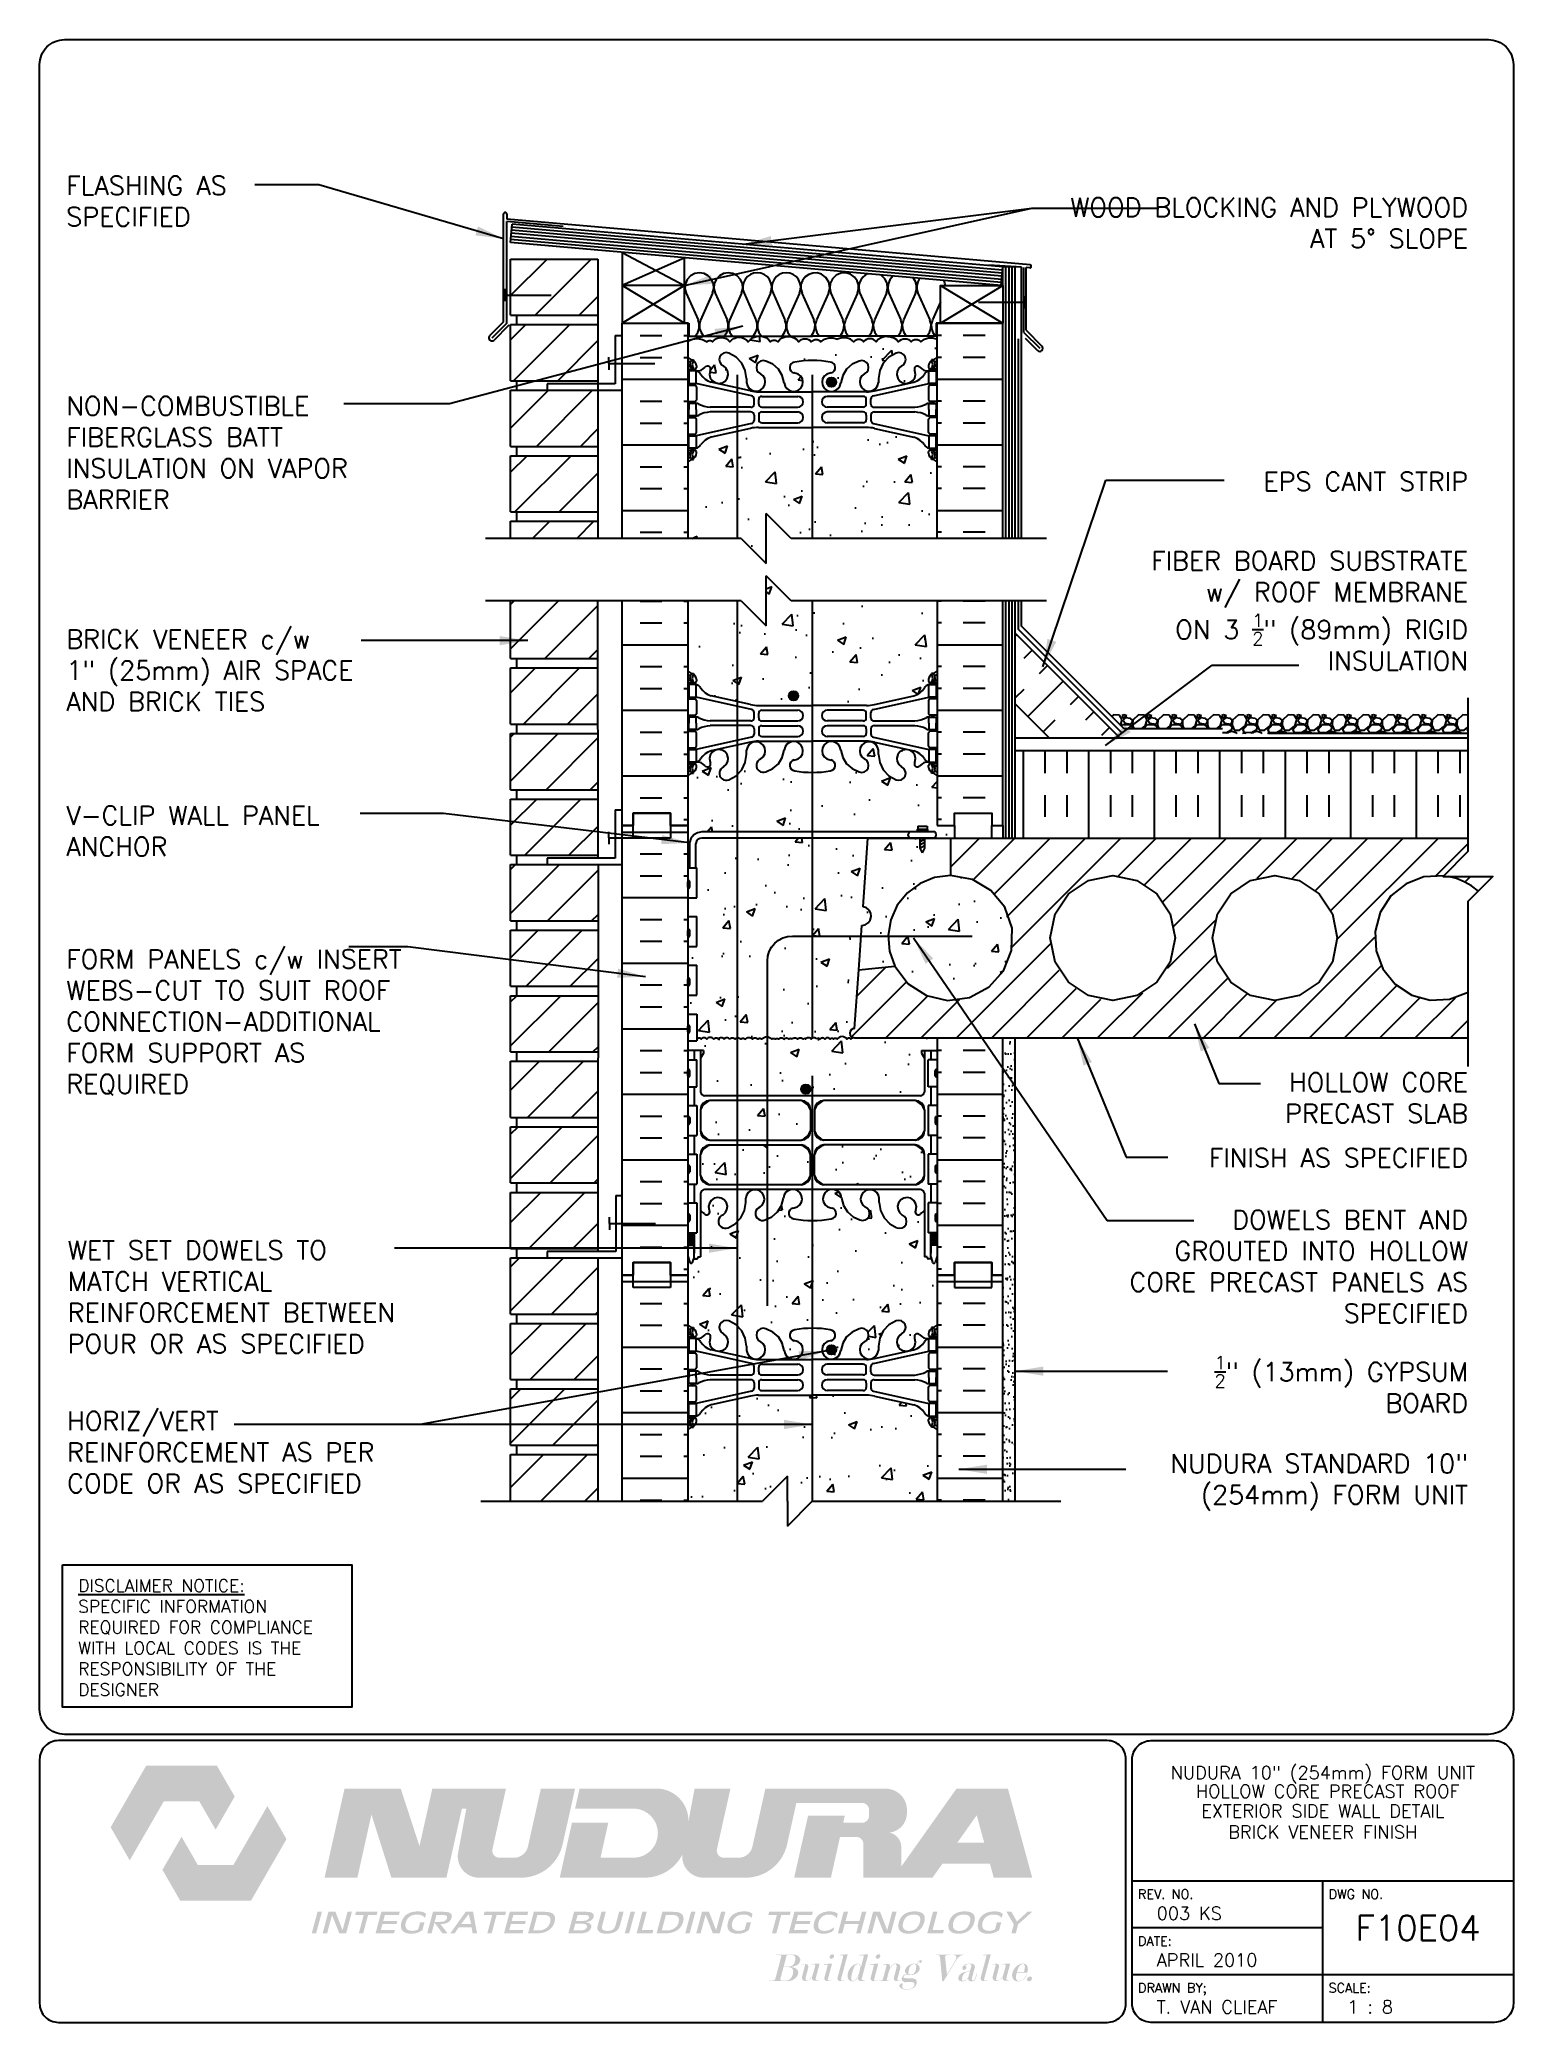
# Paper-space layout 'F10E04' of a CAD drawing. Header units: inches. Extents: x 0.42 to 7.8, y 0.49 to 10.41.
# The model-space entities are those that its viewports show. They can reach past a viewport. Long polylines and large blocks are cut down to what shows.
import ezdxf
from ezdxf.enums import TextEntityAlignment as Align

# ---------------------------------------------------------------- set-up
doc = ezdxf.new("R2010")
doc.units = ezdxf.units.IN
doc.header["$LTSCALE"] = 0.5
doc.header["$MEASUREMENT"] = 0
doc.linetypes.add('DASHED2', pattern=[0.375, 0.25, -0.125])
doc.linetypes.add('HIDDEN2', pattern=[0.1875, 0.125, -0.0625])
for name, color, linetype in [('HATCH', 12, 'Continuous'), ('Hidden2', 12, 'HIDDEN2'), ('line25', 2, 'Continuous'), ('LINE3', 3, 'Continuous'), ('LINE50', 5, 'Continuous'), ('LINE9', 9, 'Continuous'), ('LOGO', 7, 'Continuous'), ('TBK_LINE65', 3, 'Continuous'), ('TBK_TEXT', 4, 'Continuous'), ('TEXT', 4, 'Continuous'), ('Web_Edge', 9, 'Continuous')]:
    doc.layers.add(name, color=color, linetype=linetype)
doc.styles.add('DIM', font='romans.shx', dxfattribs={"width": 0.7})
doc.styles.add('ROMANS', font='romans.shx', dxfattribs={"height": 0.75})
doc.dimstyles.new('ext_12', dxfattribs={"dimscale": 12, "dimtxt": 0.09375, "dimasz": 0.09375, "dimexe": 0.09375, "dimexo": 0.0625, "dimgap": 0.0625, "dimtad": 1, "dimdec": 1, "dimzin": 3, "dimdsep": 46, "dimlunit": 4, "dimtxsty": 'DIM', "dimcen": 0.09, "dimdle": 0.09375, "dimclrt": 4, "dimadec": 0, "dimazin": 0, "dimtfac": 1, "dimtdec": 1, "dimtmove": 2, "dimatfit": 3, "dimfxl": 1, "dimfrac": 2, "dimtolj": 1, "dimtzin": 0, "dimarcsym": 0})

psp = doc.layouts.new('F10E04')

# ---------------------------------------------------------------- texts
at = {"layer": 'TBK_TEXT', "color": 7, "style": 'ROMANS'}
for s, p in [('REV. NO.', (5.9215, 1.107)), ('DWG NO.', (6.876, 1.107)), ('DATE:', (5.9215, 0.8726)), ('DRAWN BY;', (5.9215, 0.6382)), ('SCALE:', (6.876, 0.6382))]:
    psp.add_text(s, height=0.04688, dxfattribs=at).set_placement(p)
at = {"layer": 'TEXT', "insert": (0.6134, 2.7065), "char_height": 0.0625, "width": 1.41371, "attachment_point": 1, "style": 'ROMANS'}
psp.add_mtext('{\\Fromans.shx|c1;\\LDISCLAIMER NOTICE:\\l\\PSPECIFIC INFORMATION REQUIRED FOR COMPLIANCE WITH LOCAL CODES IS THE RESPONSIBILITY OF THE DESIGNER}', dxfattribs=at)

msp = doc.modelspace()

# ---------------------------------------------------------------- texts
at = {"layer": 'TEXT', "char_height": 0.75, "style": 'ROMANS'}
for s, insert, width, attachment_point in [('FLASHING AS \\PSPECIFIED', (155.568, 191.802), 8.7776, 1), ('\\A1;WOOD BLOCKING AND PLYWOOD \\PAT 5%%D SLOPE', (211.734, 190.93), 17.3954, 3), ('NON-COMBUSTIBLE\\PFIBERGLASS BATT INSULATION ON VAPOR BARRIER', (155.568, 182.978), 12.44051, 1), ('\\A1;EPS CANT STRIP', (211.734, 179.951), 9.59335, 3), ('\\A1;FIBER BOARD SUBSTRATE\\Pw/ ROOF MEMBRANE \\PON 3 {\\H0.7x;\\S1/2;}" (89mm) RIGID \\PINSULATION', (211.734, 176.776), 26.1134, 3), ('BRICK VENEER c/w \\P1" (25mm) AIR SPACE AND BRICK TIES', (155.568, 172.013), 14.56426, 4), ('V-CLIP WALL PANEL ANCHOR', (155.568, 166.578), 12.44051, 1), ('FORM PANELS c/w INSERT WEBS-CUT TO SUIT ROOF CONNECTION-ADDITIONAL\\PFORM SUPPORT AS \\PREQUIRED', (155.568, 157.911), 14.56613, 4), ('HOLLOW CORE PRECAST SLAB', (211.734, 155.892), 12.93494, 3), ('FINISH AS SPECIFIED', (211.734, 152.864), 15.67841, 3), ('DOWELS BENT AND GROUTED INTO HOLLOW CORE PRECAST PANELS AS SPECIFIED', (211.734, 150.387), 15.19972, 3), ('WET SET DOWELS TO MATCH VERTICAL REINFORCEMENT BETWEEN POUR OR AS SPECIFIED', (155.626, 146.918), 15.31511, 4), ('\\A1;{\\H0.7x;\\S1/2;}" (13mm) GYPSUM \\PBOARD', (211.734, 144.55), 17.21743, 3), ('HORIZ/VERT REINFORCEMENT AS PER CODE OR AS SPECIFIED', (155.603, 142.328), 14.36832, 1), ('NUDURA STANDARD 10" (254mm) FORM UNIT', (211.734, 140.622), 17.21743, 3)]:
    msp.add_mtext(s, dxfattribs=dict(at, insert=insert, width=width, attachment_point=attachment_point))

# ---------------------------------------------------------------- blocks, each defined once
blk = doc.blocks.new('TITLEBLOCK-Tag')
at = {"style": 'ROMANS'}
for tag, height, p in [('TITLE_LINE_1', 0.065, (0.927, -0.1328)), ('TITLE_LINE_2', 0.065, (0.9294, -0.2258)), ('CENTRE-LINE-3', 0.065, (0.927, -0.3246)), ('TITLE_LINE_4', 0.065, (0.927, -0.4299)), ('TITLE_LINE_5', 0.065, (0.927, -0.526)), ('DWG', 0.125, (1.4043, -0.9102))]:
    blk.add_attdef(tag, text='', height=height, dxfattribs=at).set_placement(p, align=Align.MIDDLE_CENTER)
for tag, p in [('LATEST_REVISION', (0.0954, -0.8366)), ('REVISION_DATE', (0.0954, -1.071)), ('DRAWN_BY', (0.0954, -1.3053)), ('SCALE', (1.0499, -1.3053))]:
    blk.add_attdef(tag, text='', height=0.065, dxfattribs=at).set_placement(p, align=Align.MIDDLE_LEFT)

# ---------------------------------------------------------------- hatches: boundary and pattern name
at = {"layer": 'HATCH'}
h = msp.add_hatch(dxfattribs=at)
h.set_pattern_fill('ANSI31', color=256, scale=10, style=0)
h.set_pattern_definition([(45, (174.7276, 149.4853), (-0.883883, 0.883883), [])])
h.paths.add_polyline_path([(176.874, 151.108), (173.372, 151.108), (173.372, 148.858), (176.874, 148.858)])
h.paths.add_polyline_path([(176.875, 153.733), (173.372, 153.733), (173.372, 151.483), (176.874, 151.483)])
h.paths.add_polyline_path([(176.875, 156.358), (173.372, 156.358), (173.372, 154.108), (176.875, 154.108)])
h.paths.add_polyline_path([(176.876, 158.983), (173.372, 158.983), (173.372, 156.733), (176.875, 156.733)])
h.paths.add_polyline_path([(176.876, 161.608), (173.372, 161.608), (173.372, 159.358), (176.876, 159.358)])
h.paths.add_polyline_path([(176.876, 164.233), (173.372, 164.233), (173.372, 161.983), (176.876, 161.983)])
h.paths.add_polyline_path([(176.875, 166.858), (173.372, 166.858), (173.372, 164.608), (176.876, 164.608)])
h.paths.add_polyline_path([(176.874, 169.483), (173.372, 169.483), (173.372, 167.233), (176.875, 167.233)])
h.paths.add_polyline_path([(176.873, 172.108), (173.372, 172.108), (173.372, 169.858), (176.874, 169.858)])
h.paths.add_polyline_path([(176.872, 174.794), (173.372, 174.794), (173.372, 172.483), (176.873, 172.483)])
h.paths.add_polyline_path([(176.872, 180.608), (173.372, 180.608), (173.372, 178.358), (176.872, 178.358)])
h.paths.add_polyline_path([(176.872, 183.233), (173.372, 183.233), (173.372, 180.983), (176.872, 180.983)])
h.paths.add_polyline_path([(176.872, 185.858), (173.372, 185.858), (173.372, 183.608), (176.872, 183.608)])
h.paths.add_polyline_path([(176.872, 188.483), (173.372, 188.483), (173.372, 186.233), (176.872, 186.233)])
h.paths.add_polyline_path([(176.872, 177.983), (173.372, 177.983), (173.372, 177.294), (176.872, 177.294)])
h.paths.add_polyline_path([(176.872, 140.608), (173.372, 140.608), (173.372, 138.735), (176.872, 138.735)])
h.paths.add_polyline_path([(176.873, 143.233), (173.372, 143.233), (173.372, 140.983), (176.872, 140.983)])
h.paths.add_polyline_path([(176.873, 145.858), (173.372, 145.858), (173.372, 143.608), (176.873, 143.608)])
h.paths.add_polyline_path([(176.874, 148.483), (174.834, 148.483), (173.372, 148.483), (173.372, 146.233), (176.873, 146.233)])
h = msp.add_hatch(dxfattribs=at)
h.set_pattern_fill('INSUL', color=256, scale=7, style=0)
h.set_pattern_definition([(0, (-2745.6921, -228.4592), (0, 2.625), []), (0, (-2745.6921, -227.5842), (0, 2.625), [0.875, -0.875]), (0, (-2745.6921, -226.7092), (0, 2.625), [0.875, -0.875])])
h.paths.add_polyline_path([(180.469, 185.919), (177.844, 185.919), (177.844, 177.294), (180.469, 177.294)])
h = msp.add_hatch(dxfattribs=at)
h.set_pattern_fill('INSUL', color=256, scale=7, style=0)
h.set_pattern_definition([(180, (3116.631, -228.4592), (0, 2.625), []), (180, (3116.631, -227.5842), (0, 2.625), [0.875, -0.875]), (180, (3116.631, -226.7092), (0, 2.625), [0.875, -0.875])])
h.paths.add_polyline_path([(193.094, 185.919), (190.469, 185.919), (190.469, 177.294), (193.094, 177.294)])
h = msp.add_hatch(dxfattribs=at)
h.set_pattern_fill('AR-CONC', color=256, scale=0.5)
h.set_pattern_definition([(50, (0, 0), (3.5863, -0.31376), [0.375, -4.125]), (355, (0, 0), (-0.693757, 3.76096), [0.3, -3.3]), (100.4514, (0.299, -0.026), (2.892544, 3.4472), [0.3187, -3.50571]), (46.1842, (0, 1), (5.33621, -0.8276), [0.5625, -6.1875]), (96.6356, (0.4447, 0.931), (4.67331, 4.87059), [0.47805, -5.25857]), (351.1842, (0, 1), (4.67331, 4.87059), [0.45, -4.95]), (21, (0.5, 0.75), (2.984535, -2.013094), [0.375, -4.125]), (326, (0.5, 0.75), (1.216577, 3.62575), [0.3, -3.3]), (71.4514, (0.7487, 0.5822), (4.20111, 1.612656), [0.3187, -3.50571]), (37.5, (0, 0), (0.060799, 1.664469), [0, -3.26, 0, -3.35, 0, -3.3125]), (7.5, (0, 0), (1.315348, 1.972059), [0, -1.91, 0, -3.185, 0, -1.2625]), (327.5, (-1.115, 0), (2.669112, -0.1127744), [0, -1.25, 0, -3.9, 0, -5.175]), (317.5, (-1.615, 0), (2.91593, 0.500525), [0, -1.625, 0, -2.59, 0, -3.675])])
h.paths.add_polyline_path([(188.819, 184.714, -1), (189.032, 184.203, 2.155404), (189.571, 184.008), (189.559, 184.03, -0.834375), (189.771, 184.155, 0.23174), (190.128, 184.004), (190.233, 184.004), (190.233, 184.074), (190.186, 184.074, -0.414214), (190.123, 184.137), (190.123, 184.204, -0.249069), (190.233, 184.411), (190.233, 184.453), (190.323, 184.453, 0.08841), (190.469, 184.55), (190.469, 185.271, 0.336749), (189.808, 185.165, 0.520567), (189.421, 185.165, 0.520567), (188.921, 185.165, 0.259173), (188.469, 185.385, 0.259173), (188.018, 185.165, 0.520567), (187.518, 185.165, 0.520567), (187.131, 185.165, 0.336749), (186.469, 185.271, 0.336749), (185.808, 185.165, 0.520567), (185.421, 185.165, 0.520567), (184.921, 185.165, 0.520567), (184.074, 185.165, 0.520567), (183.792, 185.165, 0.520567), (182.897, 185.165, 0.520567), (182.158, 185.165, 0.520567), (181.465, 185.165, 0.520567), (181.244, 185.165, 0.321585), (180.469, 185.191), (180.469, 184.55, 0.088416), (180.615, 184.453), (180.705, 184.453), (180.705, 184.411, -0.249069), (180.815, 184.204), (180.815, 184.137, -0.414214), (180.753, 184.074), (180.705, 184.074), (180.705, 184.004), (180.81, 184.004, 0.231736), (181.168, 184.155, -0.8344), (181.38, 184.03), (181.368, 184.008, 2.155404), (181.907, 184.203, -1), (182.12, 184.714, -0.311223), (182.829, 183.698), (182.829, 183.533, 1.661382), (183.39, 183.886, -1), (183.603, 184.397, -0.30095), (184.34, 183.524, 1.661382), (184.901, 183.877, 0.055617), (184.721, 183.923, -0.843243), (184.756, 184.355, -0.047544), (185.469, 184.42, -0.047544), (186.183, 184.355, -0.843243), (186.218, 183.923, 0.055617), (186.038, 183.877, 1.661382), (186.599, 183.524, -0.30095), (187.336, 184.397, -1), (187.549, 183.886, 1.661382), (188.11, 183.533), (188.11, 183.698, -0.311223)])
h.paths.add_polyline_path([(190.233, 180.497, -0.249069), (190.123, 180.704), (190.123, 180.772, -0.414214), (190.186, 180.834), (190.233, 180.834), (190.233, 180.904), (190.128, 180.904, -0.155529), (189.953, 181.038, 0.180914), (189.535, 181.35), (187.954, 181.703, 0.054974), (187.627, 181.739), (185.469, 181.739), (183.312, 181.739, 0.054974), (182.985, 181.703), (181.404, 181.35, 0.180914), (180.986, 181.038, -0.155529), (180.81, 180.904), (180.705, 180.904), (180.705, 180.834), (180.753, 180.834, -0.414214), (180.815, 180.772), (180.815, 180.704, -0.249069), (180.705, 180.497), (180.705, 180.455), (180.615, 180.455, 0.088416), (180.469, 180.358), (180.469, 177.294), (182.608, 177.294), (183.608, 176.294), (183.608, 178.294), (184.608, 177.294), (190.469, 177.294), (190.469, 180.358, 0.08841), (190.323, 180.455), (190.233, 180.455)])
h.paths.add_polyline_path([(190.469, 174.794), (184.608, 174.794), (183.608, 175.794), (183.608, 173.794), (182.608, 174.794), (180.469, 174.794), (180.469, 171.987, 0.088416), (180.615, 171.889), (180.705, 171.889), (180.705, 171.848, -0.249069), (180.815, 171.641), (180.815, 171.573, -0.414214), (180.753, 171.511), (180.705, 171.511), (180.705, 171.441), (180.81, 171.441, -0.155529), (180.986, 171.307, 0.180914), (181.404, 170.995), (182.985, 170.642, 0.054974), (183.312, 170.606), (185.469, 170.606), (187.627, 170.606, 0.054974), (187.954, 170.642), (189.535, 170.995, 0.180914), (189.953, 171.307, -0.155529), (190.128, 171.441), (190.233, 171.441), (190.233, 171.511), (190.186, 171.511, -0.414214), (190.123, 171.573), (190.123, 171.641, -0.249069), (190.233, 171.848), (190.233, 171.889), (190.323, 171.889, 0.08841), (190.469, 171.987)])
h.paths.add_polyline_path([(190.469, 167.794, 0.08841), (190.323, 167.892), (190.233, 167.892), (190.233, 167.933, -0.249069), (190.123, 168.141), (190.123, 168.208, -0.414214), (190.186, 168.271), (190.233, 168.271), (190.233, 168.341), (190.128, 168.341, 0.231736), (189.771, 168.19, -0.8344), (189.559, 168.315), (189.571, 168.336, 2.155404), (189.032, 168.142, -1), (188.819, 167.631, -0.311223), (188.11, 168.647), (188.11, 168.812, 1.661382), (187.549, 168.459, -1), (187.336, 167.948, -0.30095), (186.599, 168.82, 1.661382), (186.038, 168.468, 0.055617), (186.218, 168.422, -0.843243), (186.183, 167.99, -0.047544), (185.469, 167.925, -0.047544), (184.756, 167.99, -0.843243), (184.721, 168.422, 0.055617), (184.901, 168.468, 1.661382), (184.34, 168.82, -0.30095), (183.603, 167.948, -1), (183.39, 168.459, 1.661382), (182.829, 168.812), (182.829, 168.647, -0.311223), (182.12, 167.631, -1), (181.907, 168.142, 2.155404), (181.368, 168.336), (181.38, 168.315, -0.834375), (181.168, 168.19, 0.23174), (180.81, 168.341), (180.705, 168.341), (180.705, 168.271), (180.753, 168.271, -0.414214), (180.815, 168.208), (180.815, 168.141, -0.249069), (180.705, 167.933), (180.705, 167.892), (180.615, 167.892, 0.088416), (180.469, 167.794), (180.469, 165.794), (180.469, 164.099), (180.545, 164.099), (180.545, 165.101, -0.379483), (181.037, 165.544), (189.781, 165.544), (189.781, 165.584), (189.687, 165.584, -1), (189.687, 165.647), (189.687, 165.772), (190.062, 165.772), (190.062, 165.647, -1), (190.062, 165.584), (189.968, 165.584), (189.968, 165.544), (190.371, 165.544, -0.386179), (190.373, 165.294), (190.997, 165.294), (191.157, 165.294), (191.157, 165.794), (190.469, 165.794)])
h.paths.add_polyline_path([(187.498, 162.546), (187.69, 165.294), (181.039, 165.294, 0.366745), (180.795, 165.083), (180.795, 164.099), (180.834, 164.099), (180.834, 162.899), (180.469, 162.899), (180.469, 162.149), (180.834, 162.149), (180.834, 160.949), (180.469, 160.949), (180.469, 160.199), (180.834, 160.199), (180.834, 158.999), (180.469, 158.999), (180.469, 158.249), (180.834, 158.249), (180.834, 157.26, -0.027214), (180.851, 157.239, -0.520567), (181.011, 157.239, -0.520567), (181.232, 157.239, -0.520567), (181.513, 157.239, -0.520567), (181.699, 157.239, -0.520567), (181.927, 157.239, -0.507124), (182.145, 157.239, -0.507124), (182.364, 157.239, -0.520567), (182.591, 157.239, -0.520567), (182.778, 157.239, -0.520567), (183.059, 157.239, -0.520567), (183.28, 157.239, -0.520567), (183.44, 157.239, -0.520567), (183.838, 157.239, -0.520567), (183.977, 157.239, -0.520567), (184.115, 157.239, -0.520567), (184.321, 157.239, -0.520567), (184.525, 157.239, -0.592026), (184.651, 157.239, -0.507124), (184.87, 157.239, -0.520567), (185.097, 157.239, -0.139223), (185.145, 157.279, -0.139223), (185.194, 157.239, -0.520567), (185.421, 157.239, -0.507124), (185.64, 157.239, -0.592026), (185.766, 157.239, -0.520567), (185.969, 157.239, -0.520567), (186.176, 157.239, -0.520567), (186.314, 157.239, -0.520567), (186.453, 157.239, -0.520567), (186.851, 157.239, -0.520567), (187.011, 157.239, -0.256196), (187.127, 157.297, -0.923848), (187.157, 157.669), (187.321, 160.013), (187.446, 161.8, 0.932515)])
h.paths.add_polyline_path([(190.997, 163.794), (190.997, 165.294), (190.373, 165.294), (189.968, 165.294), (189.968, 164.897), (189.874, 164.709), (189.781, 164.897), (189.781, 165.294), (187.69, 165.294), (187.498, 162.546, -0.932515), (187.446, 161.8), (187.321, 160.013), (188.766, 160.165, -0.559194)])
h.paths.add_polyline_path([(190.997, 163.794, 0.559194), (188.766, 160.165, 1.788289)])
h.paths.add_polyline_path([(189.959, 156.482), (189.839, 156.682), (189.839, 156.794), (190.469, 156.794), (190.469, 157.294), (187.157, 157.294, -0.039583), (187.127, 157.297, 0.256196), (187.011, 157.239, 0.520567), (186.851, 157.239, 0.520567), (186.453, 157.239, 0.520567), (186.314, 157.239, 0.520567), (186.176, 157.239, 0.520567), (185.969, 157.239, 0.520567), (185.766, 157.239, 0.592026), (185.64, 157.239, 0.507124), (185.421, 157.239, 0.520567), (185.194, 157.239, 0.139223), (185.145, 157.279, 0.139223), (185.097, 157.239, 0.520567), (184.87, 157.239, 0.507124), (184.651, 157.239, 0.592026), (184.525, 157.239, 0.520567), (184.321, 157.239, 0.520567), (184.115, 157.239, 0.520567), (183.977, 157.239, 0.520567), (183.838, 157.239, 0.520567), (183.44, 157.239, 0.520567), (183.28, 157.239, 0.520567), (183.059, 157.239, 0.520567), (182.778, 157.239, 0.520567), (182.591, 157.239, 0.520567), (182.364, 157.239, 0.507124), (182.145, 157.239, 0.507124), (181.927, 157.239, 0.520567), (181.699, 157.239, 0.520567), (181.513, 157.239, 0.520567), (181.232, 157.239, 0.520567), (181.011, 157.239, 0.520567), (180.851, 157.239, 0.027214), (180.834, 157.26), (180.834, 157.169), (180.469, 157.169), (180.469, 156.794), (181.099, 156.794), (181.099, 156.682), (180.979, 156.482), (180.979, 155.121, 0.268156), (181.141, 154.973), (189.798, 154.973, 0.268138), (189.959, 155.121)])
h.paths.add_polyline_path([(185.393, 154.41, 0.225652), (185.018, 154.785), (181.354, 154.785, 0.225652), (180.979, 154.41), (180.979, 153.569, 0.225652), (181.354, 153.194), (185.018, 153.194, 0.225652), (185.393, 153.569)])
h.paths.add_polyline_path([(185.393, 152.629, 0.225652), (185.018, 153.004), (181.354, 153.004, 0.225652), (180.979, 152.629), (180.979, 151.788, 0.225652), (181.354, 151.413), (185.018, 151.413, 0.225652), (185.393, 151.788)])
h.paths.add_polyline_path([(189.959, 152.629, 0.225652), (189.584, 153.004), (185.921, 153.004, 0.225652), (185.546, 152.629), (185.546, 151.788, 0.225652), (185.921, 151.413), (189.584, 151.413, 0.225652), (189.959, 151.788)])
h.paths.add_polyline_path([(190.469, 147.794), (190.469, 148.554), (190.384, 148.293, -0.6), (190.284, 148.293), (190.236, 148.443), (190.109, 148.443, -0.414214), (190.059, 148.493), (190.059, 148.523), (189.959, 148.523), (189.959, 150.36, 0.108935), (189.807, 150.247, -0.8344), (189.595, 150.373), (189.607, 150.394, 2.155404), (189.068, 150.2, -1), (188.855, 149.689, -0.311223), (188.146, 150.705), (188.146, 150.87, 1.661382), (187.585, 150.517, -1), (187.372, 150.006, -0.30095), (186.635, 150.878, 1.661382), (186.074, 150.525, 0.055617), (186.254, 150.48, -0.843243), (186.219, 150.047, -0.049932), (185.469, 149.983, -0.049932), (184.72, 150.047, -0.843243), (184.685, 150.48, 0.055617), (184.865, 150.525, 1.661382), (184.304, 150.878, -0.30095), (183.567, 150.006, -1), (183.354, 150.517, 1.661382), (182.793, 150.87), (182.793, 150.705, -0.311223), (182.084, 149.689, -1), (181.871, 150.2, 2.155404), (181.332, 150.394), (181.344, 150.373, -0.834375), (181.132, 150.247, 0.108938), (180.979, 150.36), (180.979, 148.523), (180.879, 148.523), (180.879, 148.493, -0.414214), (180.829, 148.443), (180.703, 148.443), (180.654, 148.293, -0.6), (180.554, 148.293), (180.469, 148.554), (180.469, 147.794), (180.469, 145.794, 0.088416), (180.615, 145.697), (180.705, 145.697), (180.705, 145.655, -0.249069), (180.815, 145.448), (180.815, 145.381, -0.414214), (180.753, 145.318), (180.705, 145.318), (180.705, 145.248), (180.81, 145.248, 0.231736), (181.168, 145.399, -0.8344), (181.38, 145.274), (181.368, 145.252, 2.155404), (181.907, 145.447, -1), (182.12, 145.958, -0.311223), (182.829, 144.942), (182.829, 144.777, 1.661382), (183.39, 145.13, -1), (183.603, 145.641, -0.30095), (184.34, 144.769, 1.661382), (184.901, 145.121, 0.055617), (184.721, 145.167, -0.843243), (184.756, 145.599, -0.047544), (185.469, 145.664, -0.047544), (186.183, 145.599, -0.843243), (186.218, 145.167, 0.055617), (186.038, 145.121, 1.661382), (186.599, 144.769, -0.30095), (187.336, 145.641, -1), (187.549, 145.13, 1.661382), (188.11, 144.777), (188.11, 144.942, -0.311223), (188.819, 145.958, -1), (189.032, 145.447, 2.155404), (189.571, 145.252), (189.559, 145.274, -0.834375), (189.771, 145.399, 0.23174), (190.128, 145.248), (190.233, 145.248), (190.233, 145.318), (190.186, 145.318, -0.414214), (190.123, 145.381), (190.123, 145.448, -0.249069), (190.233, 145.655), (190.233, 145.697), (190.323, 145.697, 0.08841), (190.469, 145.794)])
h.paths.add_polyline_path([(190.469, 141.602, 0.08841), (190.323, 141.699), (190.233, 141.699), (190.233, 141.741, -0.249069), (190.123, 141.948), (190.123, 142.016, -0.414214), (190.186, 142.078), (190.233, 142.078), (190.233, 142.148), (190.128, 142.148, -0.155529), (189.953, 142.282, 0.180914), (189.535, 142.594), (187.954, 142.947, 0.054974), (187.627, 142.983), (185.469, 142.983), (183.312, 142.983, 0.054974), (182.985, 142.947), (181.404, 142.594, 0.180914), (180.986, 142.282, -0.155529), (180.81, 142.148), (180.705, 142.148), (180.705, 142.078), (180.753, 142.078, -0.414214), (180.815, 142.016), (180.815, 141.948, -0.249069), (180.705, 141.741), (180.705, 141.699), (180.615, 141.699, 0.088416), (180.469, 141.602), (180.469, 138.735), (183.462, 138.735), (184.462, 139.735), (184.462, 138.735), (184.462, 137.735), (185.462, 138.735), (190.469, 138.735)])
h = msp.add_hatch(dxfattribs=at)
h.set_pattern_fill('INSUL', color=256, scale=7, style=0)
h.set_pattern_definition([(0, (-2745.6921, -231.215), (0, 2.625), []), (0, (-2745.6921, -230.34), (0, 2.625), [0.875, -0.875]), (0, (-2745.6921, -229.465), (0, 2.625), [0.875, -0.875])])
h.paths.add_polyline_path([(180.469, 174.794), (177.844, 174.794), (177.844, 165.794), (178.282, 165.794), (178.282, 166.294), (179.782, 166.294), (179.782, 165.794), (180.469, 165.794)])
h = msp.add_hatch(dxfattribs=at)
h.set_pattern_fill('INSUL', color=256, scale=7, style=0)
h.set_pattern_definition([(180, (3116.631, -231.215), (0, 2.625), []), (180, (3116.631, -230.34), (0, 2.625), [0.875, -0.875]), (180, (3116.631, -229.465), (0, 2.625), [0.875, -0.875])])
h.paths.add_polyline_path([(193.094, 174.794), (190.469, 174.794), (190.469, 165.794), (191.157, 165.794), (191.157, 166.294), (192.657, 166.294), (192.657, 165.794), (193.094, 165.794)])
h = msp.add_hatch(dxfattribs=at)
h.set_pattern_fill('INSUL', color=256, scale=7, angle=45, style=0)
h.set_pattern_definition([(45, (86.2913, 10.3933), (-1.856155, 1.856155), []), (45, (85.6726, 11.012), (-1.856155, 1.856155), [0.875, -0.875]), (45, (85.0539, 11.6308), (-1.856155, 1.856155), [0.875, -0.875])])
h.paths.add_polyline_path([(194.843, 169.419), (197.671, 169.419), (193.594, 173.496), (193.594, 170.668)])
h = msp.add_hatch(dxfattribs=at)
h.set_pattern_fill('AR-CONC', color=256, scale=0.5, style=0)
h.paths.add_polyline_path([(184.878, 170.42), (183.879, 170.42), (183.879, 169.986), (184.878, 169.986, 1)])
h = msp.add_hatch(dxfattribs=at)
h.set_pattern_fill('AR-CONC', color=256, scale=0.5, style=0)
h.paths.add_polyline_path([(184.878, 169.796), (183.879, 169.796), (183.879, 169.362), (184.878, 169.362, 1)])
h = msp.add_hatch(dxfattribs=at)
h.set_pattern_fill('INSUL', color=256, scale=7, angle=90, style=0)
h.set_pattern_definition([(90, (86.2913, 10.3933), (-2.625, 2e-16), []), (90, (85.4163, 10.3933), (-2.625, 2e-16), [0.875, -0.875]), (90, (84.5413, 10.3933), (-2.625, 2e-16), [0.875, -0.875])])
h.paths.add_polyline_path([(193.594, 168.794), (193.594, 165.294), (211.734, 165.294), (211.734, 168.794)])
h = msp.add_hatch(dxfattribs=at)
h.set_pattern_fill('INSUL', color=256, scale=7, style=0)
h.set_pattern_definition([(0, (-2745.6921, -249.215), (0, 2.625), []), (0, (-2745.6921, -248.34), (0, 2.625), [0.875, -0.875]), (0, (-2745.6921, -247.465), (0, 2.625), [0.875, -0.875])])
h.paths.add_polyline_path([(177.844, 147.794), (178.282, 147.794), (178.282, 148.294), (179.782, 148.294), (179.782, 147.794), (180.469, 147.794), (180.469, 165.794), (179.782, 165.794), (179.782, 166.294), (178.282, 166.294), (178.282, 165.794), (177.844, 165.794)])
h = msp.add_hatch(dxfattribs=at)
h.set_pattern_fill('ANSI31', color=256, scale=8, style=0)
edge = h.paths.add_edge_path(flags=16)
edge.add_arc((197.497, 161.294), 2.5, 0, 360)
edge = h.paths.add_edge_path(flags=16)
edge.add_arc((203.997, 161.294), 2.5, 0, 360)
edge = h.paths.add_edge_path()
edge.add_arc((210.497, 161.294), 2.5, 83.97011, 299.67251)
edge.add_line((211.734, 159.122), (211.734, 157.294))
edge.add_line((211.734, 157.294), (190.997, 157.294))
edge.add_line((190.997, 157.294), (187.157, 157.294))
edge.add_line((187.157, 157.294), (187.085, 157.309))
edge.add_line((187.085, 157.309), (187.024, 157.349))
edge.add_line((187.024, 157.349), (186.984, 157.41))
edge.add_line((186.984, 157.41), (186.969, 157.482))
edge.add_line((186.969, 157.482), (186.984, 157.554))
edge.add_line((186.984, 157.554), (187.024, 157.615))
edge.add_line((187.024, 157.615), (187.085, 157.655))
edge.add_line((187.085, 157.655), (187.157, 157.669))
edge.add_line((187.157, 157.669), (187.321, 160.013))
edge.add_line((187.321, 160.013), (188.766, 160.165))
edge.add_line((188.766, 160.165), (189.14, 159.62))
edge.add_line((189.14, 159.62), (189.644, 159.192))
edge.add_line((189.644, 159.192), (190.243, 158.911))
edge.add_line((190.243, 158.911), (190.894, 158.797))
edge.add_line((190.894, 158.797), (191.491, 158.844))
edge.add_line((191.491, 158.844), (192.059, 159.031))
edge.add_line((192.059, 159.031), (192.663, 159.43))
edge.add_line((192.663, 159.43), (193.127, 159.985))
edge.add_line((193.127, 159.985), (193.395, 160.59))
edge.add_line((193.395, 160.59), (193.496, 161.243))
edge.add_line((193.496, 161.243), (193.422, 161.9))
edge.add_line((193.422, 161.9), (193.179, 162.515))
edge.add_line((193.179, 162.515), (192.783, 163.044))
edge.add_line((192.783, 163.044), (192.262, 163.451))
edge.add_line((192.262, 163.451), (191.652, 163.707))
edge.add_line((191.652, 163.707), (190.997, 163.794))
edge.add_line((190.997, 163.794), (190.997, 165.294))
edge.add_line((190.997, 165.294), (211.734, 165.294))
edge.add_line((211.734, 165.294), (211.734, 164.756))
edge.add_line((211.734, 164.756), (210.734, 163.756))
edge.add_line((210.734, 163.756), (212.734, 163.756))
edge.add_line((212.734, 163.756), (212.149, 163.17))
edge.add_line((212.149, 163.17), (211.734, 163.467))
edge.add_arc((210.497, 161.294), 2.5, 60.32749, 79.8865)
edge.add_line((210.936, 163.756), (210.734, 163.756))
edge.add_line((210.734, 163.756), (210.759, 163.781))
h = msp.add_hatch(dxfattribs=at)
h.set_pattern_fill('ANSI31', color=256, scale=8, style=0)
h.paths.add_polyline_path([(197.862, 161.802), (206.165, 161.802), (206.165, 162.927), (197.862, 162.927)], flags=24)
h.paths.add_polyline_path([(197.862, 160.832), (206.308, 160.832), (206.308, 161.957), (197.862, 161.957)], flags=24)
h = msp.add_hatch(dxfattribs=at)
h.set_pattern_fill('INSUL', color=256, scale=7, style=0)
h.set_pattern_definition([(180, (3116.631, -249.215), (0, 2.625), []), (180, (3116.631, -248.34), (0, 2.625), [0.875, -0.875]), (180, (3116.631, -247.465), (0, 2.625), [0.875, -0.875])])
h.paths.add_polyline_path([(193.094, 157.294), (190.469, 157.294), (190.469, 147.794), (191.157, 147.794), (191.157, 148.294), (192.657, 148.294), (192.657, 147.794), (193.094, 147.794)])
h = msp.add_hatch(dxfattribs=at)
h.set_pattern_fill('AR-SAND', color=256, scale=0.25, style=0)
h.set_pattern_definition([(37.5, (17.63575, -10.81183), (-0.01574834, 0.48170594), [0, -0.38, 0, -0.425, 0, -0.40625]), (7.5, (17.63575, -10.81183), (0.4424442, 0.7055365), [0, -0.205, 0, -0.3425, 0, -0.13125]), (327.5, (17.32825, -10.81183), (0.7785355, 0.00141476), [0, -0.125, 0, -0.45, 0, -0.5875]), (317.5, (17.32825, -10.81183), (0.7515317, 0.2194189), [0, -0.0625, 0, -0.295, 0, -0.3375])])
h.paths.add_polyline_path([(193.094, 147.735), (193.094, 138.735), (193.594, 138.735), (193.594, 157.294), (193.094, 157.294)])
h = msp.add_hatch(dxfattribs=at)
h.set_pattern_fill('INSUL', color=256, scale=7, style=0)
h.set_pattern_definition([(0, (-2745.6921, -267.215), (0, 2.625), []), (0, (-2745.6921, -266.34), (0, 2.625), [0.875, -0.875]), (0, (-2745.6921, -265.465), (0, 2.625), [0.875, -0.875])])
h.paths.add_polyline_path([(177.844, 138.735), (180.469, 138.735), (180.469, 147.794), (179.782, 147.794), (179.782, 148.294), (178.282, 148.294), (178.282, 147.794), (177.844, 147.794)])
h = msp.add_hatch(dxfattribs=at)
h.set_pattern_fill('INSUL', color=256, scale=7, style=0)
h.set_pattern_definition([(180, (3116.631, -267.215), (0, 2.625), []), (180, (3116.631, -266.34), (0, 2.625), [0.875, -0.875]), (180, (3116.631, -265.465), (0, 2.625), [0.875, -0.875])])
h.paths.add_polyline_path([(190.469, 138.735), (193.094, 138.735), (193.094, 147.794), (192.657, 147.794), (192.657, 148.294), (191.157, 148.294), (191.157, 147.794), (190.469, 147.794)])
at = {"layer": 'LINE3'}
h = msp.add_hatch(color=256, dxfattribs=at)
h.paths.add_polyline_path([(186.41, 183.586, 0.831395), (186.041, 183.586)])
h.paths.add_polyline_path([(186.413, 183.552, 0.045935), (186.41, 183.586), (186.041, 183.586, 0.045935), (186.038, 183.552, 1)])
h = msp.add_hatch(color=256, dxfattribs=at)
h.paths.add_polyline_path([(184.898, 171.023, 0.831395), (184.529, 171.023)])
h.paths.add_polyline_path([(184.901, 170.989, 0.045935), (184.898, 171.023), (184.529, 171.023, 0.045935), (184.526, 170.989, 1)])
h = msp.add_hatch(color=256, dxfattribs=at)
h.paths.add_polyline_path([(185.39, 155.269, 0.831395), (185.021, 155.269)])
h.paths.add_polyline_path([(185.393, 155.235, 0.045935), (185.39, 155.269), (185.021, 155.269, 0.045935), (185.018, 155.235, 1)])
h = msp.add_hatch(color=256, dxfattribs=at)
h.paths.add_polyline_path([(186.41, 144.83, 0.831395), (186.041, 144.83)])
h.paths.add_polyline_path([(186.413, 144.796, 0.045935), (186.41, 144.83), (186.041, 144.83, 0.045935), (186.038, 144.796, 1)])

# ---------------------------------------------------------------- linework, layer by layer
at = {"layer": 'HATCH'}
for p, q in [((173.094, 185.971), (173.094, 190.291)), ((173.219, 190.291), (173.219, 190.081)), ((194.186, 188.247), (173.219, 190.081)), ((173.219, 185.919), (173.219, 189.989)), ((175.484, 189.791), (173.219, 189.989)), ((193.04, 187.544), (173.374, 189.264)), ((193.05, 187.668), (173.385, 189.389)), ((193.061, 187.793), (173.396, 189.514)), ((193.072, 187.918), (173.407, 189.638)), ((193.083, 188.042), (173.418, 189.763)), ((177.844, 188.748), (180.344, 187.419)), ((180.36, 188.528), (177.844, 187.419)), ((193.844, 188.153), (192.538, 188.245)), ((180.344, 185.919), (177.844, 187.419)), ((180.344, 187.419), (177.844, 185.919)), ((190.594, 185.919), (193.094, 187.419)), ((190.594, 187.419), (193.094, 185.919)), ((193.219, 177.294), (193.219, 188.171)), ((193.344, 177.294), (193.344, 188.171)), ((193.469, 177.294), (193.469, 188.171)), ((193.844, 177.294), (193.844, 188.153)), ((193.938, 185.548), (193.938, 188.146)), ((194.176, 188.134), (194.032, 188.142)), ((194.032, 185.631), (194.032, 188.142)), ((180.407, 187.116), (180.887, 186.043)), ((181.466, 187.116), (180.987, 186.042)), ((181.567, 187.116), (182.046, 186.043)), ((182.626, 187.116), (182.147, 186.042)), ((182.726, 187.116), (183.205, 186.043)), ((183.786, 187.116), (183.306, 186.043)), ((183.887, 187.116), (184.366, 186.043)), ((184.947, 187.116), (184.467, 186.043)), ((185.048, 187.116), (185.528, 186.043)), ((186.108, 187.116), (185.628, 186.043)), ((186.209, 187.116), (186.689, 186.043)), ((187.269, 187.116), (186.79, 186.043)), ((187.37, 187.116), (187.85, 186.043)), ((188.43, 187.116), (187.951, 186.043)), ((188.531, 187.116), (189.011, 186.043)), ((189.591, 187.116), (189.112, 186.043)), ((189.692, 187.116), (190.172, 186.043)), ((190.594, 186.764), (190.272, 186.043)), ((173.094, 185.971), (172.526, 185.403)), ((173.219, 185.919), (172.614, 185.314)), ((173.308, 185.831), (172.703, 185.226)), ((193.938, 185.548), (194.575, 184.912)), ((193.988, 185.322), (194.486, 184.823)), ((194.032, 185.631), (194.663, 185)), ((193.219, 165.294), (193.219, 174.794)), ((193.344, 165.294), (193.344, 174.794)), ((193.469, 165.294), (193.469, 174.794)), ((193.844, 173.777), (193.844, 174.794)), ((197.952, 169.669), (193.844, 173.777)), ((197.532, 170.233), (197.456, 170.165)), ((197.772, 170.212), (197.532, 170.232)), ((197.883, 170.034), (197.773, 170.214)), ((197.81, 169.811), (197.881, 170.033)), ((197.941, 170.233), (197.871, 170.203)), ((197.871, 170.203), (197.911, 170.103)), ((197.911, 170.103), (198.061, 170.193)), ((198.011, 170.113), (197.911, 170.013)), ((197.911, 170.014), (197.991, 169.894)), ((198.062, 170.193), (197.942, 170.233)), ((198.212, 170.084), (198.012, 170.114)), ((198.293, 170.012), (198.213, 170.082)), ((198.241, 169.863), (198.291, 169.953)), ((198.301, 170.024), (198.291, 169.814)), ((198.291, 169.953), (198.291, 170.013)), ((198.532, 170.233), (198.302, 170.023)), ((198.772, 170.212), (198.532, 170.232)), ((198.883, 170.034), (198.773, 170.214)), ((198.801, 169.783), (198.881, 170.033)), ((198.941, 170.233), (198.871, 170.203)), ((198.871, 170.203), (198.911, 170.103)), ((198.911, 170.103), (199.061, 170.193)), ((199.011, 170.113), (198.911, 170.013)), ((198.911, 170.014), (198.991, 169.894)), ((199.062, 170.193), (198.942, 170.233)), ((199.212, 170.084), (199.012, 170.114)), ((199.293, 170.012), (199.213, 170.082)), ((199.241, 169.863), (199.291, 169.953)), ((199.301, 170.024), (199.291, 169.814)), ((199.291, 169.953), (199.291, 170.013)), ((199.532, 170.233), (199.302, 170.023)), ((199.772, 170.212), (199.532, 170.232)), ((199.883, 170.034), (199.773, 170.214)), ((199.801, 169.783), (199.881, 170.033)), ((199.941, 170.233), (199.871, 170.203)), ((199.871, 170.203), (199.911, 170.103)), ((199.911, 170.103), (200.061, 170.193)), ((200.011, 170.113), (199.911, 170.013)), ((199.911, 170.014), (199.991, 169.894)), ((200.062, 170.193), (199.942, 170.233)), ((200.212, 170.084), (200.012, 170.114)), ((200.293, 170.012), (200.213, 170.082)), ((200.241, 169.863), (200.291, 169.953)), ((200.301, 170.024), (200.291, 169.814)), ((200.291, 169.953), (200.291, 170.013)), ((200.532, 170.233), (200.302, 170.023)), ((200.772, 170.212), (200.532, 170.232)), ((200.883, 170.034), (200.773, 170.214)), ((200.801, 169.783), (200.881, 170.033)), ((200.941, 170.233), (200.871, 170.203)), ((200.871, 170.203), (200.911, 170.103)), ((200.911, 170.103), (201.061, 170.193)), ((201.011, 170.113), (200.911, 170.013)), ((200.911, 170.014), (200.991, 169.894)), ((201.062, 170.193), (200.942, 170.233)), ((201.212, 170.084), (201.012, 170.114)), ((201.293, 170.012), (201.213, 170.082)), ((201.241, 169.863), (201.291, 169.953)), ((201.301, 170.024), (201.291, 169.814)), ((201.291, 169.953), (201.291, 170.013)), ((201.532, 170.233), (201.302, 170.023)), ((201.772, 170.212), (201.532, 170.232)), ((201.883, 170.034), (201.773, 170.214)), ((201.801, 169.783), (201.881, 170.033)), ((201.941, 170.233), (201.871, 170.203)), ((201.871, 170.203), (201.911, 170.103)), ((201.911, 170.103), (202.061, 170.193)), ((202.011, 170.113), (201.911, 170.013)), ((201.911, 170.014), (201.991, 169.894)), ((202.062, 170.193), (201.942, 170.233)), ((202.212, 170.084), (202.012, 170.114)), ((202.293, 170.012), (202.213, 170.082)), ((202.241, 169.863), (202.291, 169.953)), ((202.301, 170.024), (202.291, 169.814)), ((202.291, 169.953), (202.291, 170.013)), ((202.532, 170.233), (202.302, 170.023)), ((202.772, 170.212), (202.532, 170.232)), ((202.883, 170.034), (202.773, 170.214)), ((202.801, 169.783), (202.881, 170.033)), ((202.941, 170.233), (202.871, 170.203)), ((202.871, 170.203), (202.911, 170.103)), ((202.911, 170.103), (203.061, 170.193)), ((203.011, 170.113), (202.911, 170.013)), ((202.911, 170.014), (202.991, 169.894)), ((203.062, 170.193), (202.942, 170.233)), ((203.212, 170.084), (203.012, 170.114)), ((203.293, 170.012), (203.213, 170.082)), ((203.241, 169.863), (203.291, 169.953)), ((203.301, 170.024), (203.291, 169.814)), ((203.291, 169.953), (203.291, 170.013)), ((203.532, 170.233), (203.302, 170.023)), ((203.772, 170.212), (203.532, 170.232)), ((203.883, 170.034), (203.773, 170.214)), ((203.801, 169.783), (203.881, 170.033)), ((203.941, 170.233), (203.871, 170.203)), ((203.871, 170.203), (203.911, 170.103)), ((203.911, 170.103), (204.061, 170.193)), ((204.011, 170.113), (203.911, 170.013)), ((203.911, 170.014), (203.991, 169.894)), ((204.062, 170.193), (203.942, 170.233)), ((204.212, 170.084), (204.012, 170.114)), ((204.293, 170.012), (204.213, 170.082)), ((204.241, 169.863), (204.291, 169.953)), ((204.301, 170.024), (204.291, 169.814)), ((204.291, 169.953), (204.291, 170.013)), ((204.532, 170.233), (204.302, 170.023)), ((204.772, 170.212), (204.532, 170.232)), ((204.883, 170.034), (204.773, 170.214)), ((204.801, 169.783), (204.881, 170.033)), ((204.941, 170.233), (204.871, 170.203)), ((204.871, 170.203), (204.911, 170.103)), ((204.911, 170.103), (205.061, 170.193)), ((205.011, 170.113), (204.911, 170.013)), ((204.911, 170.014), (204.991, 169.894)), ((205.062, 170.193), (204.942, 170.233)), ((205.212, 170.084), (205.012, 170.114)), ((205.293, 170.012), (205.213, 170.082)), ((205.241, 169.863), (205.291, 169.953)), ((205.301, 170.024), (205.291, 169.814)), ((205.291, 169.953), (205.291, 170.013)), ((205.532, 170.233), (205.302, 170.023)), ((205.772, 170.212), (205.532, 170.232)), ((205.883, 170.034), (205.773, 170.214)), ((205.801, 169.783), (205.881, 170.033)), ((205.941, 170.233), (205.871, 170.203)), ((205.871, 170.203), (205.911, 170.103)), ((205.911, 170.103), (206.061, 170.193)), ((206.011, 170.113), (205.911, 170.013)), ((205.911, 170.014), (205.991, 169.894)), ((206.062, 170.193), (205.942, 170.233)), ((206.212, 170.084), (206.012, 170.114)), ((206.293, 170.012), (206.213, 170.082)), ((206.241, 169.863), (206.291, 169.953)), ((206.301, 170.024), (206.291, 169.814)), ((206.291, 169.953), (206.291, 170.013)), ((206.532, 170.233), (206.302, 170.023)), ((206.772, 170.212), (206.532, 170.232)), ((206.883, 170.034), (206.773, 170.214)), ((206.801, 169.783), (206.881, 170.033)), ((206.941, 170.233), (206.871, 170.203)), ((206.871, 170.203), (206.911, 170.103)), ((206.911, 170.103), (207.061, 170.193)), ((207.011, 170.113), (206.911, 170.013)), ((206.911, 170.014), (206.991, 169.894)), ((207.062, 170.193), (206.942, 170.233)), ((207.212, 170.084), (207.012, 170.114)), ((207.293, 170.012), (207.213, 170.082)), ((207.241, 169.863), (207.291, 169.953)), ((207.301, 170.024), (207.291, 169.814)), ((207.291, 169.953), (207.291, 170.013)), ((207.532, 170.233), (207.302, 170.023)), ((207.772, 170.212), (207.532, 170.232)), ((207.883, 170.034), (207.773, 170.214)), ((207.801, 169.783), (207.881, 170.033)), ((207.941, 170.233), (207.871, 170.203)), ((207.871, 170.203), (207.911, 170.103)), ((207.911, 170.103), (208.061, 170.193)), ((208.011, 170.113), (207.911, 170.013)), ((207.911, 170.014), (207.991, 169.894)), ((208.062, 170.193), (207.942, 170.233)), ((208.212, 170.084), (208.012, 170.114)), ((208.293, 170.012), (208.213, 170.082)), ((208.241, 169.863), (208.291, 169.953)), ((208.301, 170.024), (208.291, 169.814)), ((208.291, 169.953), (208.291, 170.013)), ((208.532, 170.233), (208.302, 170.023)), ((208.772, 170.212), (208.532, 170.232)), ((208.883, 170.034), (208.773, 170.214)), ((208.801, 169.783), (208.881, 170.033)), ((208.941, 170.233), (208.871, 170.203)), ((208.871, 170.203), (208.911, 170.103)), ((208.911, 170.103), (209.061, 170.193)), ((209.011, 170.113), (208.911, 170.013)), ((208.911, 170.014), (208.991, 169.894)), ((209.062, 170.193), (208.942, 170.233)), ((209.212, 170.084), (209.012, 170.114)), ((209.293, 170.012), (209.213, 170.082)), ((209.241, 169.863), (209.291, 169.953)), ((209.301, 170.024), (209.291, 169.814)), ((209.291, 169.953), (209.291, 170.013)), ((209.532, 170.233), (209.302, 170.023)), ((209.772, 170.212), (209.532, 170.232)), ((209.883, 170.034), (209.773, 170.214)), ((209.801, 169.783), (209.881, 170.033)), ((209.941, 170.233), (209.871, 170.203)), ((209.871, 170.203), (209.911, 170.103)), ((209.911, 170.103), (210.061, 170.193)), ((210.011, 170.113), (209.911, 170.013)), ((209.911, 170.014), (209.991, 169.894)), ((210.062, 170.193), (209.942, 170.233)), ((210.212, 170.084), (210.012, 170.114)), ((210.293, 170.012), (210.213, 170.082)), ((210.241, 169.863), (210.291, 169.953)), ((210.301, 170.024), (210.291, 169.814)), ((210.291, 169.953), (210.291, 170.013)), ((210.532, 170.233), (210.302, 170.023)), ((210.772, 170.212), (210.532, 170.232)), ((210.883, 170.034), (210.773, 170.214)), ((210.801, 169.783), (210.881, 170.033)), ((210.941, 170.233), (210.871, 170.203)), ((210.871, 170.203), (210.911, 170.103)), ((210.911, 170.103), (211.061, 170.193)), ((211.011, 170.113), (210.911, 170.013)), ((210.911, 170.014), (210.991, 169.894)), ((211.062, 170.193), (210.942, 170.233)), ((211.212, 170.084), (211.012, 170.114)), ((211.293, 170.012), (211.213, 170.082)), ((211.241, 169.863), (211.291, 169.953)), ((211.301, 170.024), (211.291, 169.814)), ((211.291, 169.953), (211.291, 170.013)), ((211.532, 170.233), (211.302, 170.023)), ((211.734, 170.216), (211.532, 170.232)), ((197.838, 169.783), (197.891, 169.843)), ((197.891, 169.843), (198.151, 169.843)), ((201.9, 169.669), (197.952, 169.669)), ((197.992, 169.893), (198.242, 169.863)), ((198.151, 169.845), (198.281, 169.755)), ((198.282, 169.753), (198.258, 169.669)), ((198.29, 169.815), (198.351, 169.669)), ((198.653, 169.669), (198.801, 169.784)), ((198.735, 169.669), (198.891, 169.843)), ((198.891, 169.843), (199.151, 169.843)), ((198.992, 169.893), (199.242, 169.863)), ((199.151, 169.845), (199.281, 169.755)), ((199.282, 169.753), (199.258, 169.669)), ((199.29, 169.815), (199.351, 169.669)), ((199.653, 169.669), (199.801, 169.784)), ((199.735, 169.669), (199.891, 169.843)), ((199.891, 169.843), (200.151, 169.843)), ((199.992, 169.893), (200.242, 169.863)), ((200.151, 169.845), (200.281, 169.755)), ((200.282, 169.753), (200.258, 169.669)), ((200.29, 169.815), (200.351, 169.669)), ((200.653, 169.669), (200.801, 169.784)), ((200.735, 169.669), (200.891, 169.843)), ((200.891, 169.843), (201.151, 169.843)), ((200.992, 169.893), (201.242, 169.863)), ((201.151, 169.845), (201.281, 169.755)), ((201.282, 169.753), (201.258, 169.669)), ((201.29, 169.815), (201.351, 169.669)), ((201.653, 169.669), (201.801, 169.784)), ((201.735, 169.669), (201.891, 169.843)), ((201.891, 169.843), (202.151, 169.843)), ((201.9, 169.544), (201.9, 169.544)), ((202.031, 169.505), (201.9, 169.516)), ((201.992, 169.893), (202.242, 169.863)), ((202.242, 169.613), (202.032, 169.503)), ((202.109, 169.482), (202.131, 169.533)), ((202.131, 169.533), (202.291, 169.583)), ((202.151, 169.845), (202.281, 169.755)), ((202.282, 169.753), (202.242, 169.613)), ((202.29, 169.815), (202.37, 169.625)), ((202.291, 169.583), (202.451, 169.523)), ((202.371, 169.623), (202.581, 169.613)), ((202.451, 169.523), (202.471, 169.482)), ((202.581, 169.614), (202.801, 169.784)), ((202.802, 169.492), (202.701, 169.482)), ((202.711, 169.643), (202.891, 169.843)), ((202.783, 169.523), (202.713, 169.643)), ((203.031, 169.505), (202.781, 169.525)), ((202.849, 169.482), (202.801, 169.494)), ((202.891, 169.843), (203.151, 169.843)), ((202.992, 169.893), (203.242, 169.863)), ((203.242, 169.613), (203.032, 169.503)), ((203.109, 169.482), (203.131, 169.533)), ((203.131, 169.533), (203.291, 169.583)), ((203.151, 169.845), (203.281, 169.755)), ((203.282, 169.753), (203.242, 169.613)), ((203.29, 169.815), (203.37, 169.625)), ((203.291, 169.583), (203.451, 169.523)), ((203.371, 169.623), (203.581, 169.613)), ((203.451, 169.523), (203.471, 169.482)), ((203.581, 169.614), (203.801, 169.784)), ((203.802, 169.492), (203.701, 169.482)), ((203.711, 169.643), (203.891, 169.843)), ((203.783, 169.523), (203.713, 169.643)), ((204.031, 169.505), (203.781, 169.525)), ((203.849, 169.482), (203.801, 169.494)), ((203.891, 169.843), (204.151, 169.843)), ((203.992, 169.893), (204.242, 169.863)), ((204.242, 169.613), (204.032, 169.503)), ((204.109, 169.482), (204.131, 169.533)), ((204.131, 169.533), (204.291, 169.583)), ((204.151, 169.845), (204.281, 169.755)), ((204.282, 169.753), (204.242, 169.613)), ((204.29, 169.815), (204.37, 169.625)), ((204.291, 169.583), (204.451, 169.523)), ((204.371, 169.623), (204.581, 169.613)), ((204.451, 169.523), (204.471, 169.482)), ((204.581, 169.614), (204.801, 169.784)), ((204.802, 169.492), (204.701, 169.482)), ((204.711, 169.643), (204.891, 169.843)), ((204.783, 169.523), (204.713, 169.643)), ((205.031, 169.505), (204.781, 169.525)), ((204.849, 169.482), (204.801, 169.494)), ((204.891, 169.843), (205.151, 169.843)), ((204.992, 169.893), (205.242, 169.863)), ((205.242, 169.613), (205.032, 169.503)), ((205.109, 169.482), (205.131, 169.533)), ((205.131, 169.533), (205.291, 169.583)), ((205.151, 169.845), (205.281, 169.755)), ((205.282, 169.753), (205.242, 169.613)), ((205.29, 169.815), (205.37, 169.625)), ((205.291, 169.583), (205.451, 169.523)), ((205.371, 169.623), (205.581, 169.613)), ((205.451, 169.523), (205.471, 169.482)), ((205.581, 169.614), (205.801, 169.784)), ((205.802, 169.492), (205.701, 169.482)), ((205.711, 169.643), (205.891, 169.843)), ((205.783, 169.523), (205.713, 169.643)), ((206.031, 169.505), (205.781, 169.525)), ((205.849, 169.482), (205.801, 169.494)), ((205.891, 169.843), (206.151, 169.843)), ((205.992, 169.893), (206.242, 169.863)), ((206.242, 169.613), (206.032, 169.503)), ((206.109, 169.482), (206.131, 169.533)), ((206.131, 169.533), (206.291, 169.583)), ((206.151, 169.845), (206.281, 169.755)), ((206.282, 169.753), (206.242, 169.613)), ((206.29, 169.815), (206.37, 169.625)), ((206.291, 169.583), (206.451, 169.523)), ((206.371, 169.623), (206.581, 169.613)), ((206.451, 169.523), (206.471, 169.482)), ((206.581, 169.614), (206.801, 169.784)), ((206.802, 169.492), (206.701, 169.482)), ((206.711, 169.643), (206.891, 169.843)), ((206.783, 169.523), (206.713, 169.643)), ((207.031, 169.505), (206.781, 169.525)), ((206.849, 169.482), (206.801, 169.494)), ((206.891, 169.843), (207.151, 169.843)), ((206.992, 169.893), (207.242, 169.863)), ((207.242, 169.613), (207.032, 169.503)), ((207.109, 169.482), (207.131, 169.533)), ((207.131, 169.533), (207.291, 169.583)), ((207.151, 169.845), (207.281, 169.755)), ((207.282, 169.753), (207.242, 169.613)), ((207.29, 169.815), (207.37, 169.625)), ((207.291, 169.583), (207.451, 169.523)), ((207.371, 169.623), (207.581, 169.613)), ((207.451, 169.523), (207.471, 169.482)), ((207.581, 169.614), (207.801, 169.784)), ((207.802, 169.492), (207.701, 169.482)), ((207.711, 169.643), (207.891, 169.843)), ((207.783, 169.523), (207.713, 169.643)), ((208.031, 169.505), (207.781, 169.525)), ((207.849, 169.482), (207.801, 169.494)), ((207.891, 169.843), (208.151, 169.843)), ((207.992, 169.893), (208.242, 169.863)), ((208.242, 169.613), (208.032, 169.503)), ((208.109, 169.482), (208.131, 169.533)), ((208.131, 169.533), (208.291, 169.583)), ((208.151, 169.845), (208.281, 169.755)), ((208.282, 169.753), (208.242, 169.613)), ((208.29, 169.815), (208.37, 169.625)), ((208.291, 169.583), (208.451, 169.523)), ((208.371, 169.623), (208.581, 169.613)), ((208.451, 169.523), (208.471, 169.482)), ((208.581, 169.614), (208.801, 169.784)), ((208.802, 169.492), (208.701, 169.482)), ((208.711, 169.643), (208.891, 169.843)), ((208.783, 169.523), (208.713, 169.643)), ((209.031, 169.505), (208.781, 169.525)), ((208.849, 169.482), (208.801, 169.494)), ((208.891, 169.843), (209.151, 169.843)), ((208.992, 169.893), (209.242, 169.863)), ((209.242, 169.613), (209.032, 169.503)), ((209.109, 169.482), (209.131, 169.533)), ((209.131, 169.533), (209.291, 169.583)), ((209.151, 169.845), (209.281, 169.755)), ((209.282, 169.753), (209.242, 169.613)), ((209.29, 169.815), (209.37, 169.625)), ((209.291, 169.583), (209.451, 169.523)), ((209.371, 169.623), (209.581, 169.613)), ((209.451, 169.523), (209.471, 169.482)), ((209.581, 169.614), (209.801, 169.784)), ((209.802, 169.492), (209.701, 169.482)), ((209.711, 169.643), (209.891, 169.843)), ((209.783, 169.523), (209.713, 169.643)), ((210.031, 169.505), (209.781, 169.525)), ((209.849, 169.482), (209.801, 169.494)), ((209.891, 169.843), (210.151, 169.843)), ((209.992, 169.893), (210.242, 169.863)), ((210.242, 169.613), (210.032, 169.503)), ((210.109, 169.482), (210.131, 169.533)), ((210.131, 169.533), (210.291, 169.583)), ((210.151, 169.845), (210.281, 169.755)), ((210.282, 169.753), (210.242, 169.613)), ((210.29, 169.815), (210.37, 169.625)), ((210.291, 169.583), (210.451, 169.523)), ((210.371, 169.623), (210.581, 169.613)), ((210.451, 169.523), (210.471, 169.482)), ((210.581, 169.614), (210.801, 169.784)), ((210.802, 169.492), (210.701, 169.482)), ((210.711, 169.643), (210.891, 169.843)), ((210.783, 169.523), (210.713, 169.643)), ((211.031, 169.505), (210.781, 169.525)), ((210.849, 169.482), (210.801, 169.494)), ((210.891, 169.843), (211.151, 169.843)), ((210.992, 169.893), (211.242, 169.863)), ((211.242, 169.613), (211.032, 169.503)), ((211.109, 169.482), (211.131, 169.533)), ((211.131, 169.533), (211.291, 169.583)), ((211.151, 169.845), (211.281, 169.755)), ((211.282, 169.753), (211.242, 169.613)), ((211.29, 169.815), (211.37, 169.625)), ((211.291, 169.583), (211.451, 169.523)), ((211.371, 169.623), (211.581, 169.613)), ((211.451, 169.523), (211.471, 169.482)), ((211.581, 169.614), (211.734, 169.732)), ((211.734, 169.485), (211.701, 169.482)), ((211.711, 169.643), (211.734, 169.669)), ((211.734, 169.606), (211.713, 169.643))]:
    msp.add_line(p, q, dxfattribs=at)
at = {"layer": 'HATCH', "color": 6, "linetype": 'DASHED2', "ltscale": 0.5}
for points in [[(179.157, 185.919), (180.513, 185.919), (180.513, 185.399), (185.469, 185.399)], [(191.782, 185.919), (190.425, 185.919), (190.425, 185.399), (185.469, 185.399)]]:
    msp.add_lwpolyline(points, dxfattribs=at)
at = {"layer": 'HATCH'}
for points in [[(180.469, 185.191, -0.321585), (181.244, 185.165, -0.520567), (181.465, 185.165, -0.520567), (182.158, 185.165, -0.520567), (182.897, 185.165, -0.520567), (183.792, 185.165, -0.520567), (184.074, 185.165, -0.520567), (184.921, 185.165, -0.520567), (185.421, 185.165, -0.520567), (185.808, 185.165, -0.336749), (186.469, 185.271)], [(188.469, 185.385, 0.259173), (188.018, 185.165, 0.520567), (187.518, 185.165, 0.520567), (187.131, 185.165, 0.336749), (186.469, 185.271)], [(188.469, 185.385, -0.259173), (188.921, 185.165, -0.520567), (189.421, 185.165, -0.520567), (189.808, 185.165, -0.336749), (190.469, 185.271)], [(182.145, 157.239, 0.507124), (181.927, 157.239, 0.520567), (181.699, 157.239, 0.520567), (181.513, 157.239, 0.520567), (181.232, 157.239, 0.520567), (181.011, 157.239, 0.520567), (180.851, 157.239, 0.027214), (180.834, 157.26, 0.027214)], [(182.145, 157.239, -0.507124), (182.364, 157.239, -0.520567), (182.591, 157.239, -0.520567), (182.778, 157.239, -0.520567), (183.059, 157.239, -0.520567), (183.28, 157.239, -0.520567), (183.44, 157.239, -0.520567), (183.838, 157.239, -0.520567), (183.977, 157.239, -0.520567), (184.115, 157.239, -0.520567), (184.321, 157.239, -0.520567), (184.525, 157.239, -0.592026), (184.651, 157.239, -0.498871)], [(184.651, 157.239, -0.507124), (184.87, 157.239, -0.520567), (185.097, 157.239, -0.139223), (185.145, 157.279, -0.139223)], [(185.64, 157.239, 0.507124), (185.421, 157.239, 0.520567), (185.194, 157.239, 0.139223), (185.145, 157.279, 0.139223)], [(187.145, 157.295, 0.292142), (187.011, 157.239, 0.520567), (186.851, 157.239, 0.520567), (186.453, 157.239, 0.520567), (186.314, 157.239, 0.520567), (186.176, 157.239, 0.520567), (185.969, 157.239, 0.520567), (185.766, 157.239, 0.592026), (185.64, 157.239)]]:
    msp.add_lwpolyline(points, format="xyb", dxfattribs=at)
for centre, radius, start, end in [((173.157, 190.291), 0.0625, 0, 180), ((194.181, 188.19), 0.0567, 265, 85), ((180.937, 187.352), 0.58, 335.96637, 204.06937), ((182.096, 187.352), 0.58, 335.96637, 204.06937), ((183.252, 187.353), 0.577, 89.6769, 204.2169), ((183.259, 187.353), 0.577, 335.78337, 90.40226), ((184.413, 187.353), 0.577, 89.59774, 204.21663), ((184.421, 187.353), 0.577, 335.7831, 90.3231), ((185.577, 187.353), 0.579, 64.34074, 204.1188), ((185.582, 187.353), 0.577, 335.7831, 64.7825), ((186.739, 187.353), 0.58, 44.41359, 204.11484), ((186.743, 187.353), 0.577, 335.7831, 44.72689), ((187.9, 187.353), 0.58, 112.87667, 204.11445), ((187.9, 187.353), 0.58, 335.88555, 57.12333), ((189.061, 187.353), 0.58, 129.794, 204.11445), ((189.061, 187.353), 0.58, 335.88555, 40.206), ((190.222, 187.353), 0.58, 142.6335, 204.11445), ((190.222, 187.353), 0.58, 6.56575, 27.3665), ((180.357, 185.806), 0.58, 315.31494, 24.06937), ((181.517, 185.806), 0.58, 155.96637, 224.68506), ((181.517, 185.806), 0.58, 315.31494, 24.06937), ((182.676, 185.806), 0.58, 155.96637, 224.68506), ((182.676, 185.806), 0.58, 315.31494, 24.06937), ((183.836, 185.806), 0.58, 155.93063, 224.68506), ((183.837, 185.806), 0.58, 315.31494, 24.06937), ((184.997, 185.806), 0.58, 155.93063, 224.68506), ((184.998, 185.806), 0.58, 315.31494, 24.06937), ((186.158, 185.806), 0.58, 155.93063, 224.68506), ((186.159, 185.806), 0.58, 315.31494, 24.06937), ((187.319, 185.806), 0.58, 155.93063, 224.68506), ((187.32, 185.806), 0.58, 315.31494, 24.06937), ((188.48, 185.806), 0.58, 155.93063, 224.68506), ((188.481, 185.806), 0.58, 315.31494, 24.06937), ((189.641, 185.806), 0.58, 155.93063, 224.68506), ((189.642, 185.806), 0.58, 315.31494, 24.06937), ((190.802, 185.806), 0.58, 155.93063, 224.68506), ((172.629, 185.329), 0.127, 144.7902, 305.2098), ((181.517, 185.806), 0.58, 269.9771, 270), ((181.517, 185.806), 0.58, 270, 270.04582), ((183.835, 185.806), 0.58, 270, 273.69649), ((183.837, 185.806), 0.58, 280.11219, 281.35653), ((190.154, 185.806), 0.58, 297.67982, 302.97697), ((194.575, 184.912), 0.125, 225, 45)]:
    msp.add_arc(centre, radius, start, end, dxfattribs=at)
at = {"layer": 'Hidden2'}
for p, q in [((187.498, 162.546), (187.69, 165.294)), ((187.69, 165.294), (190.997, 165.294)), ((187.321, 160.013), (187.446, 161.8))]:
    msp.add_line(p, q, dxfattribs=at)
for centre, radius, start, end in [((190.997, 161.294), 2.5, 90, 206.85458), ((187.446, 162.175), 0.375, 270, 82)]:
    msp.add_arc(centre, radius, start, end, dxfattribs=at)
at = {"layer": 'line25'}
for p, q in [((173.363, 189.14), (173.429, 189.887)), ((193.094, 188.167), (173.429, 189.887)), ((193.029, 187.419), (173.363, 189.14)), ((173.372, 186.233), (173.372, 188.483)), ((173.372, 188.483), (176.872, 188.483)), ((176.872, 188.483), (176.872, 177.294)), ((177.844, 188.748), (177.844, 185.919)), ((180.344, 185.919), (180.344, 188.529)), ((180.344, 187.419), (177.844, 187.419)), ((193.029, 187.419), (193.094, 188.167)), ((193.094, 187.419), (193.094, 188.171)), ((193.594, 188.171), (193.094, 188.171)), ((193.594, 177.294), (193.594, 188.171)), ((173.372, 186.233), (176.872, 186.233)), ((173.372, 185.858), (176.872, 185.858)), ((173.372, 183.608), (173.372, 185.858)), ((173.622, 185.858), (173.622, 186.233)), ((173.622, 185.858), (173.622, 186.233)), ((177.844, 185.919), (180.344, 185.919)), ((180.469, 185.919), (180.344, 185.919)), ((180.469, 185.919), (180.469, 177.294)), ((190.469, 185.919), (190.594, 185.919)), ((190.469, 177.294), (190.469, 185.919)), ((173.372, 183.608), (176.872, 183.608)), ((173.622, 183.233), (173.622, 183.608)), ((173.622, 183.233), (173.622, 183.608)), ((173.372, 180.983), (173.372, 183.233)), ((173.372, 183.233), (176.872, 183.233)), ((173.372, 180.983), (176.872, 180.983)), ((173.372, 178.358), (173.372, 180.608)), ((173.372, 180.608), (176.872, 180.608)), ((173.622, 180.608), (173.622, 180.983)), ((173.622, 180.608), (173.622, 180.983)), ((173.372, 178.358), (176.872, 178.358)), ((173.372, 177.294), (173.372, 177.983)), ((173.372, 177.983), (176.872, 177.983)), ((173.622, 177.983), (173.622, 178.358)), ((173.622, 177.983), (173.622, 178.358)), ((173.372, 172.483), (173.372, 174.794)), ((176.876, 164.488), (176.872, 174.794)), ((180.469, 174.794), (180.469, 165.794)), ((190.469, 174.794), (190.469, 165.794)), ((193.594, 165.294), (193.594, 174.794)), ((197.796, 169.294), (193.594, 173.496)), ((173.372, 172.483), (176.872, 172.483)), ((173.622, 172.108), (173.622, 172.483)), ((173.622, 172.108), (173.622, 172.483)), ((173.372, 169.858), (173.372, 172.108)), ((173.372, 172.108), (176.872, 172.108)), ((194.968, 169.294), (193.594, 170.668)), ((173.372, 169.858), (176.872, 169.858)), ((173.372, 167.233), (173.372, 169.483)), ((173.372, 169.483), (176.872, 169.483)), ((173.622, 169.483), (173.622, 169.858)), ((173.622, 169.483), (173.622, 169.858)), ((173.372, 167.233), (176.872, 167.233)), ((173.372, 164.608), (173.372, 166.858)), ((173.372, 166.858), (176.872, 166.858)), ((173.622, 166.858), (173.622, 167.233)), ((173.622, 166.858), (173.622, 167.233)), ((180.469, 165.794), (180.469, 164.099)), ((190.997, 165.294), (190.997, 163.794)), ((190.997, 165.294), (194.997, 165.294)), ((193.094, 165.794), (193.094, 165.294)), ((194.997, 165.294), (211.734, 165.294)), ((173.372, 164.608), (176.876, 164.608)), ((173.622, 164.233), (173.622, 164.608)), ((173.622, 164.233), (173.622, 164.608)), ((173.372, 161.983), (173.372, 164.233)), ((173.372, 164.233), (176.876, 164.233)), ((176.876, 164.238), (176.874, 148.733)), ((180.469, 164.099), (180.469, 147.794)), ((180.469, 164.099), (180.834, 164.099)), ((180.834, 162.899), (180.834, 164.099)), ((180.469, 162.899), (180.834, 162.899)), ((173.372, 161.983), (176.876, 161.983)), ((173.622, 161.608), (173.622, 161.983)), ((173.622, 161.608), (173.622, 161.983)), ((180.469, 162.149), (180.834, 162.149)), ((180.834, 160.949), (180.834, 162.149)), ((173.372, 159.358), (173.372, 161.608)), ((173.372, 161.608), (176.876, 161.608)), ((180.469, 160.949), (180.834, 160.949)), ((180.469, 160.199), (180.834, 160.199)), ((180.834, 158.999), (180.834, 160.199)), ((187.157, 157.669), (187.321, 160.013)), ((187.321, 160.013), (188.766, 160.165)), ((173.372, 159.358), (176.876, 159.358)), ((173.372, 156.733), (173.372, 158.983)), ((173.372, 158.983), (176.876, 158.983)), ((173.622, 158.983), (173.622, 159.358)), ((173.622, 158.983), (173.622, 159.358)), ((180.469, 158.999), (180.834, 158.999)), ((180.469, 158.249), (180.834, 158.249)), ((180.834, 158.249), (180.834, 157.169)), ((187.157, 157.294), (209.734, 157.294)), ((187.157, 157.294), (211.734, 157.294)), ((190.469, 157.294), (190.469, 147.794)), ((173.372, 156.733), (176.875, 156.733)), ((173.622, 156.358), (173.622, 156.733)), ((173.622, 156.358), (173.622, 156.733)), ((180.469, 157.169), (180.834, 157.169)), ((173.372, 154.108), (173.372, 156.358)), ((173.372, 156.358), (176.875, 156.358)), ((180.469, 156.419), (180.834, 156.419)), ((180.834, 155.339), (180.834, 156.419)), ((190.469, 156.419), (190.104, 156.419)), ((190.104, 155.339), (190.104, 156.419)), ((180.469, 155.339), (180.834, 155.339)), ((190.469, 155.339), (190.104, 155.339)), ((173.372, 154.108), (176.875, 154.108)), ((173.622, 153.733), (173.622, 154.108)), ((173.622, 153.733), (173.622, 154.108)), ((180.469, 154.589), (180.834, 154.589)), ((180.834, 154.589), (180.834, 153.389)), ((190.469, 154.589), (190.104, 154.589)), ((190.104, 154.589), (190.104, 153.389)), ((173.372, 151.483), (173.372, 153.733)), ((173.372, 153.733), (176.875, 153.733)), ((180.469, 153.389), (180.834, 153.389)), ((190.469, 153.389), (190.104, 153.389)), ((180.469, 152.639), (180.834, 152.639)), ((180.834, 152.639), (180.834, 151.439)), ((190.469, 152.639), (190.104, 152.639)), ((190.104, 152.639), (190.104, 151.439)), ((173.372, 151.483), (176.874, 151.483)), ((173.372, 148.858), (173.372, 151.108)), ((173.372, 151.108), (176.874, 151.108)), ((173.622, 151.108), (173.622, 151.483)), ((173.622, 151.108), (173.622, 151.483)), ((180.469, 151.439), (180.834, 151.439)), ((190.469, 151.439), (190.104, 151.439)), ((180.469, 150.689), (180.834, 150.689)), ((180.834, 150.689), (180.834, 149.489)), ((190.469, 150.689), (190.104, 150.689)), ((190.104, 150.689), (190.104, 149.489)), ((180.469, 149.489), (180.834, 149.489)), ((190.469, 149.489), (190.104, 149.489)), ((173.372, 148.858), (176.874, 148.858)), ((173.372, 146.233), (173.372, 148.483)), ((173.372, 148.483), (176.872, 148.483)), ((173.622, 148.483), (173.622, 148.858)), ((173.622, 148.483), (173.622, 148.858)), ((176.874, 148.483), (176.872, 138.735)), ((180.469, 147.794), (180.469, 138.735)), ((190.469, 147.794), (190.469, 138.735)), ((173.372, 146.233), (176.873, 146.233)), ((173.622, 145.858), (173.622, 146.233)), ((173.622, 145.858), (173.622, 146.233)), ((173.372, 143.608), (173.372, 145.858)), ((173.372, 145.858), (176.873, 145.858)), ((173.372, 143.608), (176.873, 143.608)), ((173.372, 140.983), (173.372, 143.233)), ((173.372, 143.233), (176.873, 143.233)), ((173.622, 143.233), (173.622, 143.608)), ((173.622, 143.233), (173.622, 143.608)), ((173.372, 140.983), (176.872, 140.983)), ((173.372, 138.735), (173.372, 140.608)), ((173.372, 140.608), (176.872, 140.608)), ((173.622, 140.608), (173.622, 140.983)), ((173.622, 140.608), (173.622, 140.983))]:
    msp.add_line(p, q, dxfattribs=at)
msp.add_lwpolyline([(193.094, 187.419), (193.094, 185.919), (190.594, 185.919), (190.594, 187.419)], close=True, dxfattribs=at)
msp.add_lwpolyline([(211.734, 168.794), (193.594, 168.794)], dxfattribs=at)
for centre in [(197.497, 161.294), (203.997, 161.294)]:
    msp.add_circle(centre, 2.5, dxfattribs=at)
for centre, radius, start, end in [((190.997, 161.294), 2.5, 206.85458, 90), ((210.497, 161.294), 2.5, 83.97011, 299.67251), ((210.497, 161.294), 2.5, 48.6252, 79.8865), ((187.157, 157.482), 0.188, 90, 270)]:
    msp.add_arc(centre, radius, start, end, dxfattribs=at)
at = {"layer": 'LINE3'}
for p, q in [((182.446, 183.85), (182.446, 177.294)), ((185.455, 183.85), (185.455, 177.294)), ((182.446, 174.794), (182.446, 138.735)), ((185.455, 174.794), (185.455, 157.272)), ((185.455, 155.772), (185.455, 138.729))]:
    msp.add_line(p, q, dxfattribs=at)
msp.add_lwpolyline([(183.663, 146.557), (183.663, 160.373, -0.414214), (184.663, 161.373), (191.862, 161.373)], format="xyb", dxfattribs=at)
for centre in [(186.225, 183.552), (184.713, 170.989), (185.205, 155.235), (186.225, 144.796)]:
    msp.add_circle(centre, 0.188, dxfattribs=at)
at = {"layer": 'LINE50', "color": 9, "linetype": 'DASHED2'}
for p, q in [((193.719, 177.294), (193.719, 188.162)), ((193.719, 173.652), (193.719, 174.794)), ((197.889, 169.482), (193.719, 173.652)), ((211.734, 169.482), (197.889, 169.482))]:
    msp.add_line(p, q, dxfattribs=at)
at = {"layer": 'LINE50'}
for p, q in [((177.844, 185.919), (180.469, 185.919)), ((177.844, 177.294), (177.844, 185.919)), ((190.469, 185.919), (193.094, 185.919)), ((193.094, 177.294), (193.094, 185.919)), ((177.844, 165.794), (177.844, 174.794)), ((177.844, 147.794), (177.844, 165.794)), ((189.902, 165.794), (189.902, 165.794)), ((193.094, 147.735), (193.094, 157.294)), ((177.844, 138.735), (177.844, 147.794)), ((193.094, 138.735), (193.094, 147.794))]:
    msp.add_line(p, q, dxfattribs=at)
for points in [[(190.469, 165.794), (191.157, 165.794), (191.157, 166.294), (192.657, 166.294), (192.657, 165.794), (193.094, 165.794), (193.094, 174.794)], [(180.469, 165.794), (179.782, 165.794), (179.782, 166.294), (178.282, 166.294), (178.282, 165.794), (177.844, 165.794)], [(177.844, 165.794), (178.282, 165.794), (178.282, 166.294), (179.782, 166.294), (179.782, 165.794), (180.469, 165.794)], [(180.469, 147.794), (179.782, 147.794), (179.782, 148.294), (178.282, 148.294), (178.282, 147.794), (177.844, 147.794)], [(177.844, 147.794), (178.282, 147.794), (178.282, 148.294), (179.782, 148.294), (179.782, 147.794), (180.469, 147.794)], [(190.469, 147.794), (191.157, 147.794), (191.157, 148.294), (192.657, 148.294), (192.657, 147.794), (193.094, 147.794)], [(193.094, 147.794), (192.657, 147.794), (192.657, 148.294), (191.157, 148.294), (191.157, 147.794), (190.469, 147.794)]]:
    msp.add_lwpolyline(points, dxfattribs=at)
at = {"layer": 'LINE9'}
for p, q in [((173.151, 187.044), (173.151, 187.294)), ((173.151, 187.044), (174.997, 187.044)), ((173.151, 187.044), (173.151, 186.794)), ((193.973, 186.749), (192.127, 186.749)), ((193.973, 186.749), (193.973, 186.999)), ((193.973, 186.749), (193.973, 186.499)), ((177.556, 185.424), (177.556, 183.488)), ((177.556, 185.424), (177.806, 185.424)), ((177.306, 184.299), (177.306, 184.549)), ((177.306, 184.299), (179.152, 184.299)), ((177.306, 184.299), (177.306, 184.049)), ((177.556, 183.488), (174.834, 183.488)), ((174.834, 183.488), (174.834, 183.238)), ((174.834, 183.238), (177.834, 183.238)), ((183.608, 176.294), (183.608, 178.294)), ((184.608, 177.294), (183.608, 178.294)), ((182.608, 177.294), (172.372, 177.294)), ((182.608, 177.294), (183.608, 176.294)), ((194.844, 177.294), (184.608, 177.294)), ((183.608, 173.794), (183.608, 175.794)), ((184.608, 174.794), (183.608, 175.794)), ((182.608, 174.794), (172.372, 174.794)), ((182.608, 174.794), (183.608, 173.794)), ((194.844, 174.794), (184.608, 174.794)), ((177.556, 166.424), (177.556, 164.488)), ((177.556, 166.424), (177.806, 166.424)), ((177.306, 165.299), (177.306, 165.549)), ((177.306, 165.299), (179.152, 165.299)), ((177.306, 165.299), (177.306, 165.049)), ((190.371, 165.544), (181.037, 165.544)), ((190.373, 165.294), (181.039, 165.294)), ((189.687, 165.772), (189.687, 165.647)), ((189.687, 165.772), (190.062, 165.772)), ((189.687, 165.647), (190.062, 165.647)), ((189.687, 165.584), (190.062, 165.584)), ((189.687, 165.584), (190.062, 165.584)), ((189.767, 165.28), (189.792, 165.294)), ((189.767, 165.146), (189.985, 165.272)), ((189.781, 165.544), (189.781, 165.584)), ((189.781, 164.897), (189.781, 165.294)), ((189.968, 165.544), (189.968, 165.584)), ((189.968, 164.897), (189.968, 165.294)), ((190.062, 165.772), (190.062, 165.647)), ((177.556, 164.488), (174.834, 164.488)), ((174.834, 164.488), (174.834, 164.238)), ((180.545, 165.101), (180.545, 164.099)), ((180.795, 164.099), (180.795, 165.083)), ((189.767, 165.021), (189.985, 165.147)), ((189.767, 164.889), (189.985, 165.015)), ((189.874, 164.709), (189.781, 164.897)), ((189.874, 164.709), (189.968, 164.897)), ((174.834, 164.238), (177.834, 164.238)), ((180.509, 163.589), (180.509, 163.589)), ((180.469, 163.329), (180.469, 163.549)), ((180.469, 163.494), (180.469, 163.494)), ((180.469, 163.384), (180.469, 163.384)), ((180.509, 163.289), (180.509, 163.289)), ((180.549, 163.329), (180.549, 163.549)), ((180.469, 161.379), (180.469, 161.599)), ((180.469, 161.544), (180.469, 161.544)), ((180.469, 161.434), (180.469, 161.434)), ((180.509, 161.639), (180.509, 161.639)), ((180.509, 161.339), (180.509, 161.339)), ((180.549, 161.379), (180.549, 161.599)), ((180.469, 159.429), (180.469, 159.649)), ((180.509, 159.689), (180.509, 159.689)), ((180.549, 159.429), (180.549, 159.649)), ((180.469, 159.594), (180.469, 159.594)), ((180.469, 159.484), (180.469, 159.484)), ((180.509, 159.389), (180.509, 159.389)), ((180.469, 157.539), (180.469, 157.759)), ((180.469, 157.704), (180.469, 157.704)), ((180.469, 157.594), (180.469, 157.594)), ((180.509, 157.799), (180.509, 157.799)), ((180.509, 157.499), (180.509, 157.499)), ((180.549, 157.539), (180.549, 157.759)), ((193.594, 138.735), (193.594, 157.294)), ((180.469, 155.769), (180.469, 155.989)), ((180.469, 155.934), (180.469, 155.934)), ((180.469, 155.824), (180.469, 155.824)), ((180.509, 156.029), (180.509, 156.029)), ((180.509, 155.729), (180.509, 155.729)), ((180.549, 155.769), (180.549, 155.989)), ((190.389, 155.769), (190.389, 155.989)), ((190.429, 156.029), (190.429, 156.029)), ((190.429, 155.729), (190.429, 155.729)), ((190.469, 155.769), (190.469, 155.989)), ((190.469, 155.934), (190.469, 155.934)), ((190.469, 155.824), (190.469, 155.824)), ((180.469, 154.099), (180.469, 153.879)), ((180.469, 154.044), (180.469, 154.044)), ((180.509, 154.139), (180.509, 154.139)), ((180.549, 154.099), (180.549, 153.879)), ((190.389, 154.099), (190.389, 153.879)), ((190.429, 154.139), (190.429, 154.139)), ((190.469, 154.099), (190.469, 153.879)), ((190.469, 154.044), (190.469, 154.044)), ((180.469, 153.934), (180.469, 153.934)), ((180.509, 153.839), (180.509, 153.839)), ((190.429, 153.839), (190.429, 153.839)), ((190.469, 153.934), (190.469, 153.934)), ((180.469, 152.149), (180.469, 151.929)), ((180.469, 152.094), (180.469, 152.094)), ((180.469, 151.984), (180.469, 151.984)), ((180.509, 151.889), (180.509, 151.889)), ((180.549, 152.149), (180.549, 151.929)), ((190.389, 152.149), (190.389, 151.929)), ((190.429, 151.889), (190.429, 151.889)), ((190.469, 152.149), (190.469, 151.929)), ((190.469, 152.094), (190.469, 152.094)), ((190.469, 151.984), (190.469, 151.984)), ((177.584, 150.983), (177.584, 148.733)), ((177.584, 150.983), (177.834, 150.983)), ((177.334, 149.858), (177.334, 150.108)), ((180.469, 150.199), (180.469, 149.979)), ((180.469, 150.144), (180.469, 150.144)), ((180.509, 150.239), (180.509, 150.239)), ((180.549, 150.199), (180.549, 149.979)), ((190.389, 150.199), (190.389, 149.979)), ((190.429, 150.239), (190.429, 150.239)), ((190.469, 150.199), (190.469, 149.979)), ((190.469, 150.144), (190.469, 150.144)), ((177.334, 149.858), (179.18, 149.858)), ((177.334, 149.858), (177.334, 149.608)), ((180.469, 150.034), (180.469, 150.034)), ((180.509, 149.939), (180.509, 149.939)), ((190.429, 149.939), (190.429, 149.939)), ((190.469, 150.034), (190.469, 150.034)), ((177.584, 148.733), (174.834, 148.733)), ((174.834, 148.733), (174.834, 148.483)), ((174.834, 148.483), (177.834, 148.483)), ((184.462, 139.735), (183.462, 138.735)), ((184.462, 138.735), (184.462, 139.735)), ((172.175, 138.735), (183.462, 138.735)), ((184.462, 138.735), (184.462, 137.735)), ((184.462, 137.735), (185.462, 138.735)), ((185.462, 138.735), (195.422, 138.735))]:
    msp.add_line(p, q, dxfattribs=at)
for points in [[(211.734, 170.912), (211.734, 164.756), (210.734, 163.756), (211.734, 163.756), (212.734, 163.756), (211.734, 162.756), (211.734, 156.144)], [(211.734, 169.294), (193.594, 169.294)]]:
    msp.add_lwpolyline(points, dxfattribs=at)
at = {"layer": 'LINE9', "linetype": 'DASHED2', "ltscale": 0.15}
for points in [[(179.782, 165.794), (179.782, 165.794), (179.782, 165.294), (178.282, 165.294), (178.282, 165.794), (178.282, 165.794)], [(179.782, 165.794), (179.782, 165.794), (179.782, 165.294), (178.282, 165.294), (178.282, 165.794), (178.282, 165.794)], [(191.157, 165.794), (191.157, 165.794), (191.157, 165.294), (192.657, 165.294), (192.657, 165.794), (192.657, 165.794)], [(179.782, 147.794), (179.782, 147.794), (179.782, 147.294), (178.282, 147.294), (178.282, 147.794), (178.282, 147.794)], [(179.782, 147.794), (179.782, 147.794), (179.782, 147.294), (178.282, 147.294), (178.282, 147.794), (178.282, 147.794)], [(191.157, 147.794), (191.157, 147.794), (191.157, 147.294), (192.657, 147.294), (192.657, 147.794), (192.657, 147.794)], [(191.157, 147.794), (191.157, 147.794), (191.157, 147.294), (192.657, 147.294), (192.657, 147.794), (192.657, 147.794)]]:
    msp.add_lwpolyline(points, dxfattribs=at)
at = {"layer": 'LINE9'}
for centre, radius, start, end in [((181.041, 165.045), 0.499, 89.35428, 173.57974), ((181.041, 165.045), 0.249, 89.35428, 171.20677), ((189.419, 165.419), 0.125, 89.39473, 270.60527), ((189.687, 165.616), 0.0312, 90, 270), ((190.062, 165.616), 0.0312, 270, 90), ((190.234, 165.418), 0.186, 318.18045, 42.64251), ((180.509, 163.549), 0.04, 90, 180), ((180.509, 163.549), 0.04, 360, 90), ((180.509, 163.329), 0.04, 180, 270), ((180.509, 163.329), 0.04, 270, 0), ((180.509, 161.599), 0.04, 90, 180), ((180.509, 161.379), 0.04, 180, 270), ((180.509, 161.599), 0.04, 360, 90), ((180.509, 161.379), 0.04, 270, 0), ((180.509, 159.649), 0.04, 90, 180), ((180.509, 159.649), 0.04, 360, 90), ((180.509, 159.429), 0.04, 180, 270), ((180.509, 159.429), 0.04, 270, 0), ((180.509, 157.759), 0.04, 90, 180), ((180.509, 157.539), 0.04, 180, 270), ((180.509, 157.759), 0.04, 360, 90), ((180.509, 157.539), 0.04, 270, 0), ((180.509, 155.989), 0.04, 90, 180), ((180.509, 155.769), 0.04, 180, 270), ((180.509, 155.989), 0.04, 360, 90), ((180.509, 155.769), 0.04, 270, 0), ((190.429, 155.989), 0.04, 90, 180), ((190.429, 155.769), 0.04, 180, 270), ((190.429, 155.989), 0.04, 0, 90), ((190.429, 155.769), 0.04, 270, 0), ((180.509, 154.099), 0.04, 90, 180), ((180.509, 154.099), 0.04, 0, 90), ((190.429, 154.099), 0.04, 90, 180), ((190.429, 154.099), 0.04, 360, 90), ((180.509, 153.879), 0.04, 180, 270), ((180.509, 153.879), 0.04, 270, 0), ((190.429, 153.879), 0.04, 180, 270), ((190.429, 153.879), 0.04, 270, 0), ((180.509, 152.149), 0.04, 90, 180), ((180.509, 151.929), 0.04, 180, 270), ((180.509, 152.149), 0.04, 0, 90), ((180.509, 151.929), 0.04, 270, 0), ((190.429, 152.149), 0.04, 90, 180), ((190.429, 151.929), 0.04, 180, 270), ((190.429, 152.149), 0.04, 360, 90), ((190.429, 151.929), 0.04, 270, 0), ((180.509, 150.199), 0.04, 90, 180), ((180.509, 150.199), 0.04, 0, 90), ((190.429, 150.199), 0.04, 90, 180), ((190.429, 150.199), 0.04, 360, 90), ((180.509, 149.979), 0.04, 180, 270), ((180.509, 149.979), 0.04, 270, 0), ((190.429, 149.979), 0.04, 180, 270), ((190.429, 149.979), 0.04, 270, 0)]:
    msp.add_arc(centre, radius, start, end, dxfattribs=at)
at = {"layer": 'Web_Edge'}
for p, q in [((180.615, 184.453), (180.705, 184.453)), ((180.705, 184.453), (180.705, 184.411)), ((190.323, 184.453), (190.233, 184.453)), ((190.233, 184.453), (190.233, 184.411)), ((180.469, 184.174), (180.547, 184.174)), ((180.469, 184.074), (180.753, 184.074)), ((180.469, 183.434), (180.753, 183.434)), ((180.615, 184.074), (180.615, 184.004)), ((180.615, 183.504), (180.615, 183.434)), ((180.705, 184.074), (180.705, 184.004)), ((180.705, 183.504), (180.705, 183.434)), ((183.028, 183.008), (180.81, 183.504)), ((180.815, 184.204), (180.815, 184.137)), ((181.368, 184.008), (181.38, 184.03)), ((182.985, 183.206), (181.404, 183.559)), ((182.829, 183.698), (182.829, 183.533)), ((187.911, 183.008), (190.128, 183.504)), ((187.954, 183.206), (189.535, 183.559)), ((188.11, 183.698), (188.11, 183.533)), ((189.571, 184.008), (189.559, 184.03)), ((190.123, 184.204), (190.123, 184.137)), ((190.469, 184.074), (190.186, 184.074)), ((190.469, 183.434), (190.186, 183.434)), ((190.233, 184.074), (190.233, 184.004)), ((190.233, 183.504), (190.233, 183.434)), ((190.323, 184.074), (190.323, 184.004)), ((190.323, 183.504), (190.323, 183.434)), ((190.469, 184.174), (190.392, 184.174)), ((180.469, 182.774), (180.753, 182.774)), ((180.615, 182.774), (180.615, 182.704)), ((180.705, 182.774), (180.705, 182.704)), ((180.815, 183.372), (180.815, 182.837)), ((183.126, 182.673), (183.126, 182.886)), ((183.312, 183.17), (185.469, 183.17)), ((183.313, 182.674), (183.313, 182.858)), ((183.438, 182.983), (184.878, 182.983)), ((187.627, 183.17), (185.469, 183.17)), ((187.501, 182.983), (186.061, 182.983)), ((187.626, 182.674), (187.626, 182.858)), ((187.813, 182.673), (187.813, 182.886)), ((190.123, 183.372), (190.123, 182.837)), ((190.469, 182.774), (190.186, 182.774)), ((190.233, 182.774), (190.233, 182.704)), ((190.323, 182.774), (190.323, 182.704)), ((180.469, 182.134), (180.753, 182.134)), ((180.615, 182.134), (180.615, 182.204)), ((180.705, 182.134), (180.705, 182.204)), ((183.028, 181.901), (180.81, 181.404)), ((180.815, 181.537), (180.815, 182.072)), ((183.001, 182.548), (181.363, 182.548)), ((183.001, 182.36), (181.363, 182.36)), ((183.126, 182.235), (183.126, 182.023)), ((183.313, 182.234), (183.313, 182.05)), ((183.438, 182.549), (184.878, 182.549)), ((183.438, 182.359), (184.878, 182.359)), ((183.438, 181.925), (184.878, 181.925)), ((187.501, 182.549), (186.061, 182.549)), ((187.501, 182.359), (186.061, 182.359)), ((187.501, 181.925), (186.061, 181.925)), ((187.626, 182.234), (187.626, 182.05)), ((187.813, 182.235), (187.813, 182.023)), ((187.911, 181.901), (190.128, 181.404)), ((187.938, 182.548), (189.576, 182.548)), ((187.938, 182.36), (189.576, 182.36)), ((190.123, 181.537), (190.123, 182.072)), ((190.469, 182.134), (190.186, 182.134)), ((190.233, 182.134), (190.233, 182.204)), ((190.323, 182.134), (190.323, 182.204)), ((180.469, 181.474), (180.753, 181.474)), ((180.615, 181.404), (180.615, 181.474)), ((180.705, 181.404), (180.705, 181.474)), ((182.985, 181.703), (181.404, 181.35)), ((183.312, 181.739), (185.469, 181.739)), ((187.627, 181.739), (185.469, 181.739)), ((187.954, 181.703), (189.535, 181.35)), ((190.469, 181.474), (190.186, 181.474)), ((190.233, 181.404), (190.233, 181.474)), ((190.323, 181.404), (190.323, 181.474)), ((180.469, 180.834), (180.753, 180.834)), ((180.469, 180.734), (180.547, 180.734)), ((180.615, 180.834), (180.615, 180.904)), ((180.615, 180.455), (180.705, 180.455)), ((180.705, 180.834), (180.705, 180.904)), ((180.705, 180.455), (180.705, 180.497)), ((180.815, 180.704), (180.815, 180.772)), ((190.123, 180.704), (190.123, 180.772)), ((190.469, 180.834), (190.186, 180.834)), ((190.233, 180.834), (190.233, 180.904)), ((190.233, 180.455), (190.233, 180.497)), ((190.323, 180.455), (190.233, 180.455)), ((190.323, 180.834), (190.323, 180.904)), ((190.469, 180.734), (190.392, 180.734)), ((180.469, 171.611), (180.547, 171.611)), ((180.469, 171.511), (180.753, 171.511)), ((180.615, 171.889), (180.705, 171.889)), ((180.615, 171.511), (180.615, 171.441)), ((180.705, 171.889), (180.705, 171.848)), ((180.705, 171.511), (180.705, 171.441)), ((180.815, 171.641), (180.815, 171.573)), ((190.123, 171.641), (190.123, 171.573)), ((190.469, 171.511), (190.186, 171.511)), ((190.323, 171.889), (190.233, 171.889)), ((190.233, 171.889), (190.233, 171.848)), ((190.233, 171.511), (190.233, 171.441)), ((190.323, 171.511), (190.323, 171.441)), ((190.469, 171.611), (190.392, 171.611)), ((180.469, 170.871), (180.753, 170.871)), ((180.615, 170.941), (180.615, 170.871)), ((180.705, 170.941), (180.705, 170.871)), ((183.028, 170.444), (180.81, 170.941)), ((180.815, 170.808), (180.815, 170.273)), ((182.985, 170.642), (181.404, 170.995)), ((187.911, 170.444), (190.128, 170.941)), ((187.954, 170.642), (189.535, 170.995)), ((190.123, 170.808), (190.123, 170.273)), ((190.469, 170.871), (190.186, 170.871)), ((190.233, 170.941), (190.233, 170.871)), ((190.323, 170.941), (190.323, 170.871)), ((180.469, 170.211), (180.753, 170.211)), ((180.615, 170.211), (180.615, 170.141)), ((180.705, 170.211), (180.705, 170.141)), ((183.001, 169.985), (181.363, 169.985)), ((183.126, 170.11), (183.126, 170.322)), ((183.312, 170.606), (185.469, 170.606)), ((183.313, 170.111), (183.313, 170.295)), ((183.438, 170.42), (184.878, 170.42)), ((183.438, 169.986), (184.878, 169.986)), ((187.627, 170.606), (185.469, 170.606)), ((187.501, 170.42), (186.061, 170.42)), ((187.501, 169.986), (186.061, 169.986)), ((187.626, 170.111), (187.626, 170.295)), ((187.813, 170.11), (187.813, 170.322)), ((187.938, 169.985), (189.576, 169.985)), ((190.469, 170.211), (190.186, 170.211)), ((190.233, 170.211), (190.233, 170.141)), ((190.323, 170.211), (190.323, 170.141)), ((180.469, 169.571), (180.753, 169.571)), ((180.615, 169.571), (180.615, 169.641)), ((180.705, 169.571), (180.705, 169.641)), ((183.028, 169.337), (180.81, 168.841)), ((180.815, 168.973), (180.815, 169.508)), ((183.001, 169.797), (181.363, 169.797)), ((182.985, 169.139), (181.404, 168.786)), ((183.126, 169.672), (183.126, 169.459)), ((183.312, 169.175), (185.469, 169.175)), ((183.313, 169.671), (183.313, 169.487)), ((183.438, 169.796), (184.878, 169.796)), ((183.438, 169.362), (184.878, 169.362)), ((187.627, 169.175), (185.469, 169.175)), ((187.501, 169.796), (186.061, 169.796)), ((187.501, 169.362), (186.061, 169.362)), ((187.626, 169.671), (187.626, 169.487)), ((187.813, 169.672), (187.813, 169.459)), ((187.911, 169.337), (190.128, 168.841)), ((187.938, 169.797), (189.576, 169.797)), ((187.954, 169.139), (189.535, 168.786)), ((190.123, 168.973), (190.123, 169.508)), ((190.469, 169.571), (190.186, 169.571)), ((190.233, 169.571), (190.233, 169.641)), ((190.323, 169.571), (190.323, 169.641)), ((180.469, 168.911), (180.753, 168.911)), ((180.615, 168.841), (180.615, 168.911)), ((180.615, 168.271), (180.615, 168.341)), ((180.705, 168.841), (180.705, 168.911)), ((180.705, 168.271), (180.705, 168.341)), ((181.368, 168.336), (181.38, 168.315)), ((182.829, 168.647), (182.829, 168.812)), ((188.11, 168.647), (188.11, 168.812)), ((189.571, 168.336), (189.559, 168.315)), ((190.469, 168.911), (190.186, 168.911)), ((190.233, 168.841), (190.233, 168.911)), ((190.233, 168.271), (190.233, 168.341)), ((190.323, 168.841), (190.323, 168.911)), ((190.323, 168.271), (190.323, 168.341)), ((180.469, 168.271), (180.753, 168.271)), ((180.469, 168.171), (180.547, 168.171)), ((180.615, 167.892), (180.705, 167.892)), ((180.705, 167.892), (180.705, 167.933)), ((180.815, 168.141), (180.815, 168.208)), ((190.123, 168.141), (190.123, 168.208)), ((190.469, 168.271), (190.186, 168.271)), ((190.233, 167.892), (190.233, 167.933)), ((190.323, 167.892), (190.233, 167.892)), ((190.469, 168.171), (190.392, 168.171)), ((181.099, 156.794), (180.469, 156.794)), ((180.979, 156.794), (180.979, 155.121)), ((181.099, 156.682), (180.979, 156.482)), ((181.099, 156.682), (180.979, 156.482)), ((181.099, 156.794), (181.099, 156.682)), ((181.099, 156.794), (181.099, 156.682)), ((189.839, 156.794), (190.469, 156.794)), ((189.839, 156.794), (190.469, 156.794)), ((189.839, 156.794), (189.839, 156.682)), ((189.839, 156.794), (189.839, 156.682)), ((189.839, 156.682), (189.959, 156.482)), ((189.839, 156.682), (189.959, 156.482)), ((189.959, 156.794), (189.959, 155.121)), ((189.798, 154.973), (181.141, 154.973)), ((180.979, 154.41), (180.979, 153.569)), ((185.018, 154.785), (181.354, 154.785)), ((185.393, 154.41), (185.393, 153.569)), ((185.546, 154.411), (185.546, 153.57)), ((189.584, 154.785), (185.921, 154.785)), ((189.959, 154.41), (189.959, 153.569)), ((180.979, 151.788), (180.979, 152.629)), ((181.354, 153.194), (185.018, 153.194)), ((181.354, 153.004), (185.018, 153.004)), ((185.393, 151.788), (185.393, 152.629)), ((185.546, 151.787), (185.546, 152.628)), ((189.584, 153.194), (185.921, 153.194)), ((189.584, 153.004), (185.921, 153.004)), ((189.959, 151.788), (189.959, 152.629)), ((180.979, 151.077), (180.979, 148.523)), ((189.798, 151.225), (181.141, 151.225)), ((185.018, 151.413), (181.354, 151.413)), ((182.793, 150.705), (182.793, 150.87)), ((189.584, 151.413), (185.921, 151.413)), ((188.146, 150.705), (188.146, 150.87)), ((189.959, 151.077), (189.959, 148.523)), ((181.332, 150.394), (181.344, 150.373)), ((189.607, 150.394), (189.595, 150.373)), ((180.729, 148.523), (180.729, 149.489)), ((190.209, 148.523), (190.209, 149.489)), ((180.469, 148.554), (180.554, 148.293)), ((180.729, 148.523), (180.654, 148.293)), ((180.879, 148.523), (180.979, 148.523)), ((180.879, 148.523), (180.879, 148.493)), ((180.879, 148.493), (180.879, 148.493)), ((190.059, 148.523), (189.959, 148.523)), ((190.059, 148.523), (190.059, 148.493)), ((190.059, 148.493), (190.059, 148.493)), ((190.209, 148.523), (190.284, 148.293)), ((190.469, 148.554), (190.384, 148.293)), ((180.703, 148.443), (180.829, 148.443)), ((190.236, 148.443), (190.109, 148.443)), ((180.469, 145.418), (180.547, 145.418)), ((180.469, 145.318), (180.753, 145.318)), ((180.615, 145.697), (180.705, 145.697)), ((180.615, 145.318), (180.615, 145.248)), ((180.705, 145.697), (180.705, 145.655)), ((180.705, 145.318), (180.705, 145.248)), ((180.815, 145.448), (180.815, 145.381)), ((190.123, 145.448), (190.123, 145.381)), ((190.469, 145.318), (190.186, 145.318)), ((190.323, 145.697), (190.233, 145.697)), ((190.233, 145.697), (190.233, 145.655)), ((190.233, 145.318), (190.233, 145.248)), ((190.323, 145.318), (190.323, 145.248)), ((190.469, 145.418), (190.392, 145.418)), ((180.469, 144.678), (180.753, 144.678)), ((180.615, 144.748), (180.615, 144.678)), ((180.705, 144.748), (180.705, 144.678)), ((183.028, 144.252), (180.81, 144.748)), ((180.815, 144.616), (180.815, 144.081)), ((181.368, 145.252), (181.38, 145.274)), ((182.985, 144.45), (181.404, 144.803)), ((182.829, 144.942), (182.829, 144.777)), ((187.911, 144.252), (190.128, 144.748)), ((187.954, 144.45), (189.535, 144.803)), ((188.11, 144.942), (188.11, 144.777)), ((189.571, 145.252), (189.559, 145.274)), ((190.123, 144.616), (190.123, 144.081)), ((190.469, 144.678), (190.186, 144.678)), ((190.233, 144.748), (190.233, 144.678)), ((190.323, 144.748), (190.323, 144.678)), ((180.469, 144.018), (180.753, 144.018)), ((180.615, 144.018), (180.615, 143.948)), ((180.705, 144.018), (180.705, 143.948)), ((183.001, 143.792), (181.363, 143.792)), ((183.126, 143.917), (183.126, 144.13)), ((183.312, 144.414), (185.469, 144.414)), ((183.313, 143.918), (183.313, 144.102)), ((183.438, 144.227), (184.878, 144.227)), ((183.438, 143.793), (184.878, 143.793)), ((187.627, 144.414), (185.469, 144.414)), ((187.501, 144.227), (186.061, 144.227)), ((187.501, 143.793), (186.061, 143.793)), ((187.626, 143.918), (187.626, 144.102)), ((187.813, 143.917), (187.813, 144.13)), ((187.938, 143.792), (189.576, 143.792)), ((190.469, 144.018), (190.186, 144.018)), ((190.233, 144.018), (190.233, 143.948)), ((190.323, 144.018), (190.323, 143.948)), ((180.469, 143.378), (180.753, 143.378)), ((180.615, 143.378), (180.615, 143.448)), ((180.705, 143.378), (180.705, 143.448)), ((183.028, 143.145), (180.81, 142.648)), ((180.815, 142.781), (180.815, 143.316)), ((183.001, 143.604), (181.363, 143.604)), ((182.985, 142.947), (181.404, 142.594)), ((183.126, 143.479), (183.126, 143.267)), ((183.312, 142.983), (185.469, 142.983)), ((183.313, 143.478), (183.313, 143.294)), ((183.438, 143.603), (184.878, 143.603)), ((183.438, 143.169), (184.878, 143.169)), ((187.627, 142.983), (185.469, 142.983)), ((187.501, 143.603), (186.061, 143.603)), ((187.501, 143.169), (186.061, 143.169)), ((187.626, 143.478), (187.626, 143.294)), ((187.813, 143.479), (187.813, 143.267)), ((187.911, 143.145), (190.128, 142.648)), ((187.938, 143.604), (189.576, 143.604)), ((187.954, 142.947), (189.535, 142.594)), ((190.123, 142.781), (190.123, 143.316)), ((190.469, 143.378), (190.186, 143.378)), ((190.233, 143.378), (190.233, 143.448)), ((190.323, 143.378), (190.323, 143.448)), ((180.469, 142.718), (180.753, 142.718)), ((180.615, 142.648), (180.615, 142.718)), ((180.615, 142.078), (180.615, 142.148)), ((180.705, 142.648), (180.705, 142.718)), ((180.705, 142.078), (180.705, 142.148)), ((190.469, 142.718), (190.186, 142.718)), ((190.233, 142.648), (190.233, 142.718)), ((190.233, 142.078), (190.233, 142.148)), ((190.323, 142.648), (190.323, 142.718)), ((190.323, 142.078), (190.323, 142.148)), ((180.469, 142.078), (180.753, 142.078)), ((180.469, 141.978), (180.547, 141.978)), ((180.615, 141.699), (180.705, 141.699)), ((180.705, 141.699), (180.705, 141.741)), ((180.815, 141.948), (180.815, 142.016)), ((190.123, 141.948), (190.123, 142.016)), ((190.469, 142.078), (190.186, 142.078)), ((190.233, 141.699), (190.233, 141.741)), ((190.323, 141.699), (190.233, 141.699)), ((190.469, 141.978), (190.392, 141.978))]:
    msp.add_line(p, q, dxfattribs=at)
for points in [[(180.51, 183.504), (180.81, 183.504), (180.81, 184.004), (180.51, 184.004)], [(190.428, 183.504), (190.128, 183.504), (190.128, 184.004), (190.428, 184.004)], [(180.51, 181.404), (180.81, 181.404), (180.81, 180.904), (180.51, 180.904)], [(190.428, 181.404), (190.128, 181.404), (190.128, 180.904), (190.428, 180.904)], [(180.51, 170.941), (180.81, 170.941), (180.81, 171.441), (180.51, 171.441)], [(190.428, 170.941), (190.128, 170.941), (190.128, 171.441), (190.428, 171.441)], [(180.51, 168.841), (180.81, 168.841), (180.81, 168.341), (180.51, 168.341)], [(190.428, 168.841), (190.128, 168.841), (190.128, 168.341), (190.428, 168.341)], [(180.679, 149.433), (180.529, 149.433), (180.529, 148.993), (180.679, 148.993)], [(180.639, 149.373), (180.569, 149.373), (180.569, 148.993), (180.639, 148.993)], [(190.259, 149.433), (190.409, 149.433), (190.409, 148.993), (190.259, 148.993)], [(190.299, 149.373), (190.369, 149.373), (190.369, 148.993), (190.299, 148.993)], [(180.51, 144.748), (180.81, 144.748), (180.81, 145.248), (180.51, 145.248)], [(190.428, 144.748), (190.128, 144.748), (190.128, 145.248), (190.428, 145.248)], [(180.51, 142.648), (180.81, 142.648), (180.81, 142.148), (180.51, 142.148)], [(190.428, 142.648), (190.128, 142.648), (190.128, 142.148), (190.428, 142.148)]]:
    msp.add_lwpolyline(points, close=True, dxfattribs=at)
for points in [[(180.81, 182.454), (180.81, 182.704), (180.51, 182.704), (180.51, 182.454)], [(190.128, 182.454), (190.128, 182.704), (190.428, 182.704), (190.428, 182.454)], [(180.81, 182.454), (180.81, 182.204), (180.51, 182.204), (180.51, 182.454)], [(190.128, 182.454), (190.128, 182.204), (190.428, 182.204), (190.428, 182.454)], [(180.81, 169.891), (180.81, 170.141), (180.51, 170.141), (180.51, 169.891)], [(190.128, 169.891), (190.128, 170.141), (190.428, 170.141), (190.428, 169.891)], [(180.81, 169.891), (180.81, 169.641), (180.51, 169.641), (180.51, 169.891)], [(190.128, 169.891), (190.128, 169.641), (190.428, 169.641), (190.428, 169.891)], [(180.729, 156.794), (180.729, 156.419)], [(190.209, 156.794), (190.209, 156.419)], [(180.729, 155.339), (180.729, 154.589)], [(190.209, 155.339), (190.209, 154.589)], [(180.729, 153.389), (180.729, 152.639)], [(190.209, 153.389), (190.209, 152.639)], [(180.729, 151.439), (180.729, 150.689)], [(190.209, 151.439), (190.209, 150.689)], [(180.729, 149.489), (180.729, 148.673)], [(190.209, 149.489), (190.209, 148.673)], [(180.81, 143.698), (180.81, 143.948), (180.51, 143.948), (180.51, 143.698)], [(190.128, 143.698), (190.128, 143.948), (190.428, 143.948), (190.428, 143.698)], [(180.81, 143.698), (180.81, 143.448), (180.51, 143.448), (180.51, 143.698)], [(190.128, 143.698), (190.128, 143.448), (190.428, 143.448), (190.428, 143.698)]]:
    msp.add_lwpolyline(points, dxfattribs=at)
for centre, radius, start, end in [((180.815, 184.911), 0.5, 226.21089, 250.52878), ((180.815, 184.911), 0.6, 234.78322, 245.07477), ((180.809, 184.259), 0.25, 140.11451, 222.46087), ((180.553, 184.348), 0.021, 343.464, 63.99573), ((180.651, 184.39), 0.045, 321.448, 139.1879), ((180.565, 184.204), 0.25, 0, 70.52878), ((180.809, 184.259), 0.16, 140.00008, 222.46087), ((182.013, 184.458), 0.277, 67.31998, 247.31998), ((181.738, 183.691), 1.092, 0.33317, 69.48254), ((183.496, 184.141), 0.277, 67.31998, 247.31998), ((183.312, 183.404), 1.034, 6.66686, 73.66351), ((184.775, 184.136), 0.22, 95.18347, 255.7396), ((185.452, 180.642), 3.777, 89.73938, 100.62755), ((185.487, 180.642), 3.777, 79.37245, 90.26062), ((186.163, 184.136), 0.22, 284.2604, 84.81653), ((187.626, 183.404), 1.034, 106.33649, 173.33314), ((187.442, 184.141), 0.277, 292.68002, 112.68002), ((189.201, 183.691), 1.092, 110.51746, 179.66683), ((188.926, 184.458), 0.277, 292.68002, 112.68002), ((190.373, 184.204), 0.25, 109.47122, 180), ((190.288, 184.39), 0.045, 40.8121, 218.552), ((190.13, 184.259), 0.16, 317.53913, 39.99992), ((190.123, 184.911), 0.5, 289.47122, 313.78781), ((190.13, 184.259), 0.25, 317.53913, 39.88549), ((190.386, 184.348), 0.021, 116.00427, 196.536), ((190.123, 184.911), 0.6, 294.92523, 305.21678), ((180.548, 184.194), 0.0196, 269.40316, 15.4901), ((180.658, 184.12), 0.045, 222.46087, 42.46087), ((180.753, 184.137), 0.0625, 270, 0), ((180.753, 183.372), 0.0625, 0, 90), ((180.835, 184.445), 0.441, 266.7976, 318.98732), ((180.688, 183.662), 0.364, 34.97751, 70.33874), ((181.611, 184.273), 0.743, 212.79192, 253.81071), ((181.262, 184.073), 0.125, 339.62427, 138.98732), ((181.719, 183.878), 0.375, 159.62427, 60.06847), ((183.203, 183.561), 0.375, 184.24484, 60.06847), ((184.713, 183.552), 0.375, 184.24484, 60.06847), ((184.607, 183.096), 0.834, 69.37291, 82.1063), ((186.225, 183.552), 0.375, 119.93153, 355.75516), ((186.332, 183.096), 0.834, 97.8937, 110.62709), ((187.736, 183.561), 0.375, 119.93153, 355.75516), ((189.219, 183.878), 0.375, 119.93153, 20.37573), ((189.328, 184.273), 0.743, 286.18929, 327.20808), ((189.676, 184.073), 0.125, 41.01268, 200.37573), ((190.104, 184.445), 0.441, 221.01268, 273.2024), ((190.251, 183.662), 0.364, 109.66126, 145.02249), ((190.186, 184.137), 0.0625, 180, 270), ((190.186, 183.372), 0.0625, 90, 180), ((190.281, 184.12), 0.045, 137.53913, 317.53913), ((190.391, 184.194), 0.0196, 164.5099, 270.59684), ((180.753, 182.837), 0.0625, 270, 0), ((180.806, 182.485), 0.219, 60.49375, 88.91995), ((181.452, 183.715), 1.17, 242.63655, 265.65045), ((183.312, 184.67), 1.5, 257.41348, 270), ((183.001, 182.673), 0.125, 270, 0), ((183.001, 182.886), 0.125, 0, 77.37673), ((183.438, 182.858), 0.125, 90, 180), ((183.438, 182.674), 0.125, 180, 270), ((184.878, 182.766), 0.217, 270, 90), ((186.061, 182.766), 0.217, 90, 270), ((187.501, 182.858), 0.125, 0, 90), ((187.501, 182.674), 0.125, 270, 360), ((187.627, 184.67), 1.5, 270, 282.58652), ((187.938, 182.886), 0.125, 102.62327, 180), ((187.938, 182.673), 0.125, 180, 270), ((189.487, 183.715), 1.17, 274.34955, 297.36345), ((190.133, 182.485), 0.219, 91.08005, 119.50625), ((190.186, 182.837), 0.0625, 180, 270), ((180.753, 182.072), 0.0625, 0, 90), ((180.806, 182.423), 0.219, 271.08005, 299.50625), ((181.452, 181.193), 1.17, 94.34955, 117.36345), ((183.001, 182.235), 0.125, 0, 90), ((183.001, 182.023), 0.125, 282.62327, 0), ((183.438, 182.234), 0.125, 90, 180), ((183.438, 182.05), 0.125, 180, 270), ((184.878, 182.142), 0.217, 270, 90), ((186.061, 182.142), 0.217, 90, 270), ((187.501, 182.234), 0.125, 0, 90), ((187.501, 182.05), 0.125, 270, 0), ((187.938, 182.235), 0.125, 90, 180), ((187.938, 182.023), 0.125, 180, 257.37673), ((189.487, 181.193), 1.17, 62.63655, 85.65045), ((190.133, 182.423), 0.219, 240.49375, 268.91995), ((190.186, 182.072), 0.0625, 90, 180), ((180.753, 181.537), 0.0625, 270, 0), ((180.688, 181.247), 0.364, 289.66126, 325.02249), ((181.611, 180.636), 0.743, 106.18929, 147.20808), ((183.312, 180.239), 1.5, 90, 102.58652), ((187.627, 180.239), 1.5, 77.41348, 90), ((189.328, 180.636), 0.743, 32.79192, 73.81071), ((190.251, 181.247), 0.364, 214.97751, 250.33874), ((190.186, 181.537), 0.0625, 180, 270), ((180.815, 179.997), 0.6, 114.92523, 125.21678), ((180.815, 179.997), 0.5, 109.47122, 133.78911), ((180.548, 180.715), 0.0196, 344.5099, 90.59684), ((180.809, 180.65), 0.25, 137.53913, 219.88549), ((180.553, 180.56), 0.021, 296.00427, 16.536), ((180.651, 180.519), 0.045, 220.8121, 38.552), ((180.658, 180.788), 0.045, 317.53913, 137.53913), ((180.809, 180.65), 0.16, 137.53913, 219.99992), ((180.565, 180.704), 0.25, 289.47122, 360), ((180.753, 180.772), 0.0625, 360, 90), ((190.186, 180.772), 0.0625, 90, 180), ((190.373, 180.704), 0.25, 180, 250.52878), ((190.281, 180.788), 0.045, 42.46087, 222.46087), ((190.288, 180.519), 0.045, 141.448, 319.1879), ((190.13, 180.65), 0.16, 320.00008, 42.46087), ((190.123, 179.997), 0.5, 46.21219, 70.52878), ((190.13, 180.65), 0.25, 320.11451, 42.46087), ((190.386, 180.56), 0.021, 163.464, 243.99573), ((190.391, 180.715), 0.0196, 89.40316, 195.4901), ((190.123, 179.997), 0.6, 54.78418, 65.07477), ((180.815, 172.348), 0.5, 226.21089, 250.52878), ((180.815, 172.348), 0.6, 234.78322, 245.07477), ((180.548, 171.63), 0.0196, 269.40316, 15.4901), ((180.809, 171.695), 0.25, 140.11451, 222.46087), ((180.553, 171.785), 0.021, 343.464, 63.99573), ((180.651, 171.826), 0.045, 321.448, 139.1879), ((180.658, 171.557), 0.045, 222.46087, 42.46087), ((180.565, 171.641), 0.25, 0, 70.52878), ((180.809, 171.695), 0.16, 140.00008, 222.46087), ((180.753, 171.573), 0.0625, 270, 0), ((190.373, 171.641), 0.25, 109.47122, 180), ((190.186, 171.573), 0.0625, 180, 270), ((190.281, 171.557), 0.045, 137.53913, 317.53913), ((190.288, 171.826), 0.045, 40.8121, 218.552), ((190.13, 171.695), 0.16, 317.53913, 39.99992), ((190.123, 172.348), 0.5, 289.47122, 313.78781), ((190.13, 171.695), 0.25, 317.53913, 39.88549), ((190.386, 171.785), 0.021, 116.00427, 196.536), ((190.391, 171.63), 0.0196, 164.5099, 270.59684), ((190.123, 172.348), 0.6, 294.92523, 305.21582), ((180.753, 170.808), 0.0625, 0, 90), ((180.688, 171.098), 0.364, 34.97751, 70.33874), ((181.611, 171.709), 0.743, 212.79192, 253.81071), ((189.328, 171.709), 0.743, 286.18929, 327.20808), ((190.251, 171.098), 0.364, 109.66126, 145.02249), ((190.186, 170.808), 0.0625, 90, 180), ((180.753, 170.273), 0.0625, 270, 0), ((180.806, 169.922), 0.219, 60.49375, 88.91995), ((181.452, 171.152), 1.17, 242.63655, 265.65045), ((183.312, 172.106), 1.5, 257.41348, 270), ((183.001, 170.11), 0.125, 270, 0), ((183.001, 170.322), 0.125, 0, 77.37673), ((183.438, 170.295), 0.125, 90, 180), ((183.438, 170.111), 0.125, 180, 270), ((184.878, 170.203), 0.217, 270, 90), ((186.061, 170.203), 0.217, 90, 270), ((187.501, 170.295), 0.125, 0, 90), ((187.501, 170.111), 0.125, 270, 360), ((187.627, 172.106), 1.5, 270, 282.58652), ((187.938, 170.322), 0.125, 102.62327, 180), ((187.938, 170.11), 0.125, 180, 270), ((189.487, 171.152), 1.17, 274.34955, 297.36345), ((190.133, 169.922), 0.219, 91.08005, 119.50625), ((190.186, 170.273), 0.0625, 180, 270), ((180.753, 169.508), 0.0625, 0, 90), ((180.806, 169.859), 0.219, 271.08005, 299.50625), ((181.452, 168.63), 1.17, 94.34955, 117.36345), ((183.203, 168.784), 0.375, 299.93153, 175.75516), ((183.312, 167.675), 1.5, 90, 102.58652), ((183.001, 169.672), 0.125, 0, 90), ((183.001, 169.459), 0.125, 282.62327, 0), ((183.438, 169.671), 0.125, 90, 180), ((183.438, 169.487), 0.125, 180, 270), ((184.713, 168.793), 0.375, 299.93153, 175.75516), ((184.878, 169.579), 0.217, 270, 90), ((186.061, 169.579), 0.217, 90, 270), ((186.225, 168.793), 0.375, 4.24484, 240.06847), ((187.736, 168.784), 0.375, 4.24484, 240.06847), ((187.501, 169.671), 0.125, 0, 90), ((187.501, 169.487), 0.125, 270, 0), ((187.627, 167.675), 1.5, 77.41348, 90), ((187.938, 169.672), 0.125, 90, 180), ((187.938, 169.459), 0.125, 180, 257.37673), ((189.487, 168.63), 1.17, 62.63655, 85.65045), ((190.133, 169.859), 0.219, 240.49375, 268.91995), ((190.186, 169.508), 0.0625, 90, 180), ((180.753, 168.973), 0.0625, 270, 0), ((180.688, 168.683), 0.364, 289.66126, 325.02249), ((180.835, 167.9), 0.441, 41.01268, 93.2024), ((181.611, 168.072), 0.743, 106.18929, 147.20808), ((181.719, 168.467), 0.375, 299.93153, 200.37573), ((181.738, 168.653), 1.092, 290.51746, 359.66683), ((183.496, 168.204), 0.277, 112.68002, 292.68002), ((183.312, 168.94), 1.034, 286.33649, 353.33314), ((184.775, 168.209), 0.22, 104.2604, 264.81653), ((184.607, 169.248), 0.834, 277.8937, 290.62709), ((186.332, 169.248), 0.834, 249.37291, 262.1063), ((186.163, 168.209), 0.22, 275.18347, 75.7396), ((187.626, 168.94), 1.034, 186.66686, 253.66351), ((187.442, 168.204), 0.277, 247.31998, 67.31998), ((189.201, 168.653), 1.092, 180.33317, 249.48254), ((189.219, 168.467), 0.375, 339.62427, 240.06847), ((189.328, 168.072), 0.743, 32.79192, 73.81071), ((190.104, 167.9), 0.441, 86.7976, 138.98732), ((190.251, 168.683), 0.364, 214.97751, 250.33874), ((190.186, 168.973), 0.0625, 180, 270), ((180.815, 167.434), 0.6, 114.92523, 125.21678), ((180.815, 167.434), 0.5, 109.47122, 133.78911), ((180.548, 168.151), 0.0196, 344.5099, 90.59684), ((180.809, 168.086), 0.25, 137.53913, 219.88549), ((180.553, 167.997), 0.021, 296.00427, 16.536), ((180.651, 167.955), 0.045, 220.8121, 38.552), ((180.658, 168.224), 0.045, 317.53913, 137.53913), ((180.809, 168.086), 0.16, 137.53913, 219.99992), ((180.565, 168.141), 0.25, 289.47122, 360), ((180.753, 168.208), 0.0625, 360, 90), ((181.262, 168.272), 0.125, 221.01268, 20.37573), ((182.013, 167.887), 0.277, 112.68002, 292.68002), ((185.452, 171.702), 3.777, 259.37245, 270.26062), ((185.487, 171.702), 3.777, 269.73938, 280.62755), ((188.926, 167.887), 0.277, 247.31998, 67.31998), ((189.676, 168.272), 0.125, 159.62427, 318.98732), ((190.186, 168.208), 0.0625, 90, 180), ((190.373, 168.141), 0.25, 180, 250.52878), ((190.281, 168.224), 0.045, 42.46087, 222.46087), ((190.288, 167.955), 0.045, 141.448, 319.1879), ((190.13, 168.086), 0.16, 320.00008, 42.46087), ((190.123, 167.434), 0.5, 46.21219, 70.52878), ((190.13, 168.086), 0.25, 320.11451, 42.46087), ((190.386, 167.997), 0.021, 163.464, 243.99573), ((190.391, 168.151), 0.0196, 89.40316, 195.4901), ((190.123, 167.434), 0.6, 54.78322, 65.07477), ((181.188, 155.186), 0.219, 197.38801, 257.4322), ((189.751, 155.186), 0.219, 282.5678, 342.60827), ((181.561, 154.203), 0.617, 109.56816, 160.43184), ((181.354, 154.41), 0.375, 90, 180), ((184.811, 154.203), 0.617, 19.56816, 70.43184), ((185.018, 154.41), 0.375, 360, 90), ((186.128, 154.203), 0.617, 109.56816, 160.43184), ((185.921, 154.41), 0.375, 90, 180), ((189.378, 154.203), 0.617, 19.56816, 70.43184), ((189.584, 154.41), 0.375, 360, 90), ((181.561, 153.776), 0.617, 199.56816, 250.43184), ((181.354, 153.569), 0.375, 180, 270), ((184.811, 153.776), 0.617, 289.56816, 340.43184), ((185.018, 153.569), 0.375, 270, 0), ((186.128, 153.776), 0.617, 199.56816, 250.43184), ((185.921, 153.569), 0.375, 180, 270), ((189.378, 153.776), 0.617, 289.56816, 340.43184), ((189.584, 153.569), 0.375, 270, 0), ((181.561, 152.422), 0.617, 109.56816, 160.43184), ((181.354, 152.629), 0.375, 90, 180), ((184.811, 152.422), 0.617, 19.56816, 70.43184), ((185.018, 152.629), 0.375, 360, 90), ((186.128, 152.422), 0.617, 109.56816, 160.43184), ((185.921, 152.629), 0.375, 90, 180), ((189.378, 152.422), 0.617, 19.56816, 70.43184), ((189.584, 152.629), 0.375, 360, 90), ((181.561, 151.995), 0.617, 199.56816, 250.43184), ((181.354, 151.788), 0.375, 180, 270), ((184.811, 151.995), 0.617, 289.56816, 340.43184), ((185.018, 151.788), 0.375, 270, 0), ((186.128, 151.995), 0.617, 199.56816, 250.43184), ((185.921, 151.788), 0.375, 180, 270), ((189.378, 151.995), 0.617, 289.56816, 340.43184), ((189.584, 151.788), 0.375, 270, 0), ((181.188, 151.012), 0.219, 102.5678, 162.61179), ((181.683, 150.525), 0.375, 299.93153, 200.37573), ((183.167, 150.842), 0.375, 299.93153, 175.75516), ((183.276, 150.998), 1.034, 286.33649, 353.33314), ((184.677, 150.85), 0.375, 299.93153, 175.75516), ((186.261, 150.85), 0.375, 4.24484, 240.06847), ((187.662, 150.998), 1.034, 186.66686, 253.66351), ((187.772, 150.842), 0.375, 4.24484, 240.06847), ((189.255, 150.525), 0.375, 339.62427, 240.06847), ((189.751, 151.012), 0.219, 17.39173, 77.4322), ((180.799, 149.958), 0.441, 41.01268, 65.88132), ((181.226, 150.329), 0.125, 221.01268, 20.37573), ((181.977, 149.944), 0.277, 112.68002, 292.68002), ((181.702, 150.711), 1.092, 290.51746, 359.66683), ((183.46, 150.261), 0.277, 112.68002, 292.68002), ((184.739, 150.267), 0.22, 104.2604, 264.81653), ((184.571, 151.306), 0.834, 277.8937, 290.62709), ((186.368, 151.306), 0.834, 249.37291, 262.1063), ((186.199, 150.267), 0.22, 275.18347, 75.7396), ((187.478, 150.261), 0.277, 247.31998, 67.31998), ((189.237, 150.711), 1.092, 180.33317, 249.48254), ((188.962, 149.944), 0.277, 247.31998, 67.31998), ((189.712, 150.329), 0.125, 159.62427, 318.98732), ((190.14, 149.958), 0.441, 114.11823, 138.98732), ((185.416, 153.76), 3.777, 259.37245, 270.80662), ((185.523, 153.76), 3.777, 269.19338, 280.62755), ((180.829, 148.493), 0.05, 270, 0), ((190.109, 148.493), 0.05, 180, 270), ((180.604, 148.32), 0.0567, 208.07249, 331.92751), ((190.334, 148.32), 0.0567, 208.07249, 331.92751), ((180.815, 146.155), 0.5, 226.21089, 250.52878), ((180.815, 146.155), 0.6, 234.78322, 245.07477), ((180.548, 145.438), 0.0196, 269.40316, 15.4901), ((180.809, 145.503), 0.25, 140.11451, 222.46087), ((180.553, 145.592), 0.021, 343.464, 63.99573), ((180.651, 145.634), 0.045, 321.448, 139.1879), ((180.658, 145.364), 0.045, 222.46087, 42.46087), ((180.565, 145.448), 0.25, 0, 70.52878), ((180.809, 145.503), 0.16, 140.00008, 222.46087), ((180.753, 145.381), 0.0625, 270, 0), ((180.835, 145.689), 0.441, 266.7976, 318.98732), ((181.262, 145.317), 0.125, 339.62427, 138.98732), ((181.719, 145.122), 0.375, 159.62427, 60.06847), ((182.013, 145.702), 0.277, 67.31998, 247.31998), ((181.738, 144.936), 1.092, 0.33317, 69.48254), ((183.496, 145.385), 0.277, 67.31998, 247.31998), ((183.312, 144.648), 1.034, 6.66686, 73.66351), ((184.775, 145.38), 0.22, 95.18347, 255.7396), ((185.452, 141.887), 3.777, 89.73938, 100.62755), ((185.487, 141.887), 3.777, 79.37245, 90.26062), ((186.163, 145.38), 0.22, 284.2604, 84.81653), ((187.626, 144.648), 1.034, 106.33649, 173.33314), ((187.442, 145.385), 0.277, 292.68002, 112.68002), ((189.201, 144.936), 1.092, 110.51746, 179.66683), ((188.926, 145.702), 0.277, 292.68002, 112.68002), ((189.219, 145.122), 0.375, 119.93153, 20.37573), ((189.676, 145.317), 0.125, 41.01268, 200.37573), ((190.104, 145.689), 0.441, 221.01268, 273.2024), ((190.373, 145.448), 0.25, 109.47122, 180), ((190.186, 145.381), 0.0625, 180, 270), ((190.281, 145.364), 0.045, 137.53913, 317.53913), ((190.288, 145.634), 0.045, 40.8121, 218.552), ((190.13, 145.503), 0.16, 317.53913, 39.99992), ((190.123, 146.155), 0.5, 289.47122, 313.78781), ((190.13, 145.503), 0.25, 317.53913, 39.88549), ((190.386, 145.592), 0.021, 116.00427, 196.536), ((190.391, 145.438), 0.0196, 164.5099, 270.59684), ((190.123, 146.155), 0.6, 294.92523, 305.21678), ((180.753, 144.616), 0.0625, 0, 90), ((180.688, 144.906), 0.364, 34.97751, 70.33874), ((181.611, 145.517), 0.743, 212.79192, 253.81071), ((183.203, 144.805), 0.375, 184.24484, 60.06847), ((184.713, 144.796), 0.375, 184.24484, 60.06847), ((184.607, 144.341), 0.834, 69.37291, 82.1063), ((186.225, 144.796), 0.375, 119.93153, 355.75516), ((186.332, 144.341), 0.834, 97.8937, 110.62709), ((187.736, 144.805), 0.375, 119.93153, 355.75516), ((189.328, 145.517), 0.743, 286.18929, 327.20808), ((190.251, 144.906), 0.364, 109.66126, 145.02249), ((190.186, 144.616), 0.0625, 90, 180), ((180.753, 144.081), 0.0625, 270, 0), ((180.806, 143.73), 0.219, 60.49375, 88.91995), ((181.452, 144.959), 1.17, 242.63655, 265.65045), ((183.312, 145.914), 1.5, 257.41348, 270), ((183.001, 143.917), 0.125, 270, 0), ((183.001, 144.13), 0.125, 0, 77.37673), ((183.438, 144.102), 0.125, 90, 180), ((183.438, 143.918), 0.125, 180, 270), ((184.878, 144.01), 0.217, 270, 90), ((186.061, 144.01), 0.217, 90, 270), ((187.501, 144.102), 0.125, 0, 90), ((187.501, 143.918), 0.125, 270, 360), ((187.627, 145.914), 1.5, 270, 282.58652), ((187.938, 144.13), 0.125, 102.62327, 180), ((187.938, 143.917), 0.125, 180, 270), ((189.487, 144.959), 1.17, 274.34955, 297.36345), ((190.133, 143.73), 0.219, 91.08005, 119.50625), ((190.186, 144.081), 0.0625, 180, 270), ((180.753, 143.316), 0.0625, 0, 90), ((180.806, 143.667), 0.219, 271.08005, 299.50625), ((181.452, 142.437), 1.17, 94.34955, 117.36345), ((183.312, 141.483), 1.5, 90, 102.58652), ((183.001, 143.479), 0.125, 0, 90), ((183.001, 143.267), 0.125, 282.62327, 0), ((183.438, 143.478), 0.125, 90, 180), ((183.438, 143.294), 0.125, 180, 270), ((184.878, 143.386), 0.217, 270, 90), ((186.061, 143.386), 0.217, 90, 270), ((187.501, 143.478), 0.125, 0, 90), ((187.501, 143.294), 0.125, 270, 0), ((187.627, 141.483), 1.5, 77.41348, 90), ((187.938, 143.479), 0.125, 90, 180), ((187.938, 143.267), 0.125, 180, 257.37673), ((189.487, 142.437), 1.17, 62.63655, 85.65045), ((190.133, 143.667), 0.219, 240.49375, 268.91995), ((190.186, 143.316), 0.0625, 90, 180), ((180.753, 142.781), 0.0625, 270, 0), ((180.688, 142.491), 0.364, 289.66126, 325.02249), ((181.611, 141.88), 0.743, 106.18929, 147.20808), ((189.328, 141.88), 0.743, 32.79192, 73.81071), ((190.251, 142.491), 0.364, 214.97751, 250.33874), ((190.186, 142.781), 0.0625, 180, 270), ((180.815, 141.241), 0.6, 114.92523, 125.21678), ((180.815, 141.241), 0.5, 109.47122, 133.78911), ((180.548, 141.959), 0.0196, 344.5099, 90.59684), ((180.809, 141.894), 0.25, 137.53913, 219.88549), ((180.553, 141.804), 0.021, 296.00427, 16.536), ((180.651, 141.763), 0.045, 220.8121, 38.552), ((180.658, 142.032), 0.045, 317.53913, 137.53913), ((180.809, 141.894), 0.16, 137.53913, 219.99992), ((180.565, 141.948), 0.25, 289.47122, 360), ((180.753, 142.016), 0.0625, 360, 90), ((190.186, 142.016), 0.0625, 90, 180), ((190.373, 141.948), 0.25, 180, 250.52878), ((190.281, 142.032), 0.045, 42.46087, 222.46087), ((190.288, 141.763), 0.045, 141.448, 319.1879), ((190.13, 141.894), 0.16, 320.00008, 42.46087), ((190.123, 141.241), 0.5, 46.21219, 70.52878), ((190.13, 141.894), 0.25, 320.11451, 42.46087), ((190.386, 141.804), 0.021, 163.464, 243.99573), ((190.391, 141.959), 0.0196, 89.40316, 195.4901), ((190.123, 141.241), 0.6, 54.78418, 65.07477)]:
    msp.add_arc(centre, radius, start, end, dxfattribs=at)
for points in [[(183.313, 182.679), (183.313, 182.853)], [(187.626, 182.679), (187.626, 182.853)], [(183.313, 182.229), (183.313, 182.055)], [(187.626, 182.229), (187.626, 182.055)], [(183.313, 170.116), (183.313, 170.29)], [(187.626, 170.116), (187.626, 170.29)], [(183.313, 169.666), (183.313, 169.492)], [(187.626, 169.666), (187.626, 169.492)], [(183.313, 143.923), (183.313, 144.097)], [(187.626, 143.923), (187.626, 144.097)], [(183.313, 143.473), (183.313, 143.299)], [(187.626, 143.473), (187.626, 143.299)]]:
    msp.add_open_spline(points, degree=1, dxfattribs=at)

msp.set_redraw_order([(e.dxf.handle, doc.entitydb.next_handle()) for e in msp.query("TEXT MTEXT ATTDEF DIMENSION ARC_DIMENSION")])  # texts and dimensions are drawn at this point

# ---------------------------------------------------------------- leaders
at = {"layer": 'TEXT'}
for points, override in [([(173.094, 189.297), (165.692, 191.45), (163.131, 191.45)], {"dimgap": 0.0625, "dimtad": 0}), ([(180.344, 187.426), (194.264, 190.519)], {"dimgap": 0.0625, "dimtad": 0}), ([(182.707, 189.082), (194.264, 190.519), (199.352, 190.519)], {"dimgap": 0.0625, "dimtad": 0}), ([(182.676, 185.795), (170.928, 182.683), (166.688, 182.683)], {"dimtad": 0}), ([(194.703, 172.148), (197.216, 179.627), (201.964, 179.627)], {"dimgap": 0.0625, "dimtad": 0}), ([(174.063, 173.203), (167.385, 173.203)], {"dimgap": 0.0625, "dimtad": 0}), ([(197.208, 169.002), (201.478, 172.214), (204.96, 172.214)], {"dimgap": 0.0625, "dimtad": 0}), ([(180.545, 165.101), (170.678, 166.283), (167.349, 166.283)], {"dimtad": 0}), ([(189.518, 161.294), (197.272, 149.982), (200.749, 149.982)], {"dimgap": 0.0625, "dimtad": 0}), ([(178.773, 159.742), (169.25, 160.939), (166.889, 160.939)], {"dimtad": 0}), ([(196.068, 157.294), (198.035, 152.51), (199.704, 152.51)], {"dimgap": 0.0625, "dimtad": 0}), ([(200.769, 157.86), (201.753, 155.467), (203.422, 155.467)], {"dimgap": 0.0625, "dimtad": 0}), ([(182.446, 148.871), (168.718, 148.871)], {"dimgap": 0.0625, "dimtad": 0}), ([(186.041, 144.763), (169.75, 141.811), (162.296, 141.811)], {"dimgap": 0.0625, "dimtad": 0}), ([(193.594, 143.948), (199.694, 143.948)], {"dimgap": 0.0625, "dimtad": 0}), ([(185.455, 141.811), (169.75, 141.811), (162.296, 141.811)], {"dimgap": 0.0625, "dimtad": 0}), ([(191.331, 140.017), (198.02, 140.017)], {"dimgap": 0.0625, "dimtad": 0})]:
    msp.add_leader(points, dimstyle='ext_12', override=override, dxfattribs=at)

# ---------------------------------------------------------------- hatches: boundary and pattern name
at = {"layer": 'LOGO'}
h = psp.add_hatch(color=118, dxfattribs=at)
h.paths.add_polyline_path([(1.3084, 1.7731), (0.9533, 1.7731), (0.7758, 1.4656), (0.8714, 1.2999), (1.0421, 1.5955), (1.2196, 1.5955), (1.3015, 1.4537), (1.3971, 1.6193)])
h.paths.add_polyline_path([(3.5239, 1.6586), (3.1242, 1.6586), (3.102, 1.5589), (3.4023, 1.5589, -0.930471), (3.4023, 1.313), (3.2292, 1.313), (3.2681, 1.4879), (3.0862, 1.4879), (3.0251, 1.2131), (3.4568, 1.2131, 0.270268), (3.639, 1.3273, 0.435341), (3.7452, 1.2131), (3.9559, 1.2131, 0.351064), (4.1638, 1.3796), (4.2104, 1.5876), (4.539, 1.5876, -0.414214), (4.5745, 1.5521), (4.5745, 1.5234, -0.414214), (4.539, 1.4879), (4.4448, 1.4879), (4.4527, 1.5234), (4.2688, 1.5234), (4.1993, 1.2131), (4.3833, 1.2131), (4.4289, 1.4169), (4.5105, 1.4169, -0.414214), (4.546, 1.3814), (4.546, 1.2131), (4.8921, 1.2131), (4.942, 1.2835), (5.1797, 1.2835), (5.1989, 1.2131), (5.3915, 1.2131), (5.2699, 1.6586), (5.0121, 1.6586), (4.7358, 1.269), (4.7358, 1.3689, 0.349934), (4.6765, 1.4385, 0.386479), (4.7643, 1.5394), (4.7643, 1.5521, 0.414214), (4.6578, 1.6586), (4.055, 1.6586), (3.9901, 1.3685, -0.351064), (3.9208, 1.313), (3.8471, 1.313, -0.480315), (3.8125, 1.3563), (3.8802, 1.6586), (3.7005, 1.6586), (3.6697, 1.4948, 0.393378)])
h.paths.add_polyline_path([(5.0168, 1.389), (5.1136, 1.5255), (5.1509, 1.389)], flags=16)
h.paths.add_polyline_path([(1.8339, 1.0422), (1.8229, 1.0422), (1.8119, 1.0422), (1.7831, 0.9348), (1.7941, 0.9348), (1.8052, 0.9348)])
h.paths.add_polyline_path([(1.8845, 1.0267), (1.9209, 0.9348), (1.9555, 0.9348), (1.9842, 1.0422), (1.9622, 1.0422), (1.9375, 0.9502), (1.9018, 1.0422), (1.8665, 1.0422), (1.8378, 0.9348), (1.8601, 0.9348)])
h.paths.add_polyline_path([(2.0653, 1.0267), (2.1082, 1.0267), (2.1103, 1.0343), (2.1125, 1.0422), (2.0046, 1.0422), (2.0025, 1.0343), (2.0003, 1.0267), (2.0432, 1.0267), (2.0188, 0.9348), (2.0408, 0.9348)])
h.paths.add_polyline_path([(2.2117, 0.9969), (2.1413, 0.9969), (2.1492, 1.0267), (2.2196, 1.0267), (2.2216, 1.0343), (2.2237, 1.0422), (2.1314, 1.0422), (2.1027, 0.9348), (2.195, 0.9348), (2.1971, 0.9425), (2.1993, 0.9504), (2.1288, 0.9504), (2.1369, 0.9811), (2.2074, 0.9811), (2.2096, 0.989)])
h.paths.add_polyline_path([(2.3335, 0.9483), (2.3374, 0.9514), (2.3477, 0.9895), (2.3256, 0.9895), (2.3165, 0.9547), (2.3139, 0.9533), (2.3014, 0.9485), (2.2875, 0.9468), (2.276, 0.9478), (2.265, 0.9514), (2.2573, 0.9579), (2.2554, 0.9607), (2.2525, 0.9686), (2.252, 0.9782), (2.2542, 0.9893), (2.2549, 0.9917), (2.2592, 1.0022), (2.2657, 1.0113), (2.2738, 1.0185), (2.2832, 1.0235), (2.2961, 1.0274), (2.3107, 1.0288), (2.3225, 1.0279), (2.3342, 1.0243), (2.3431, 1.019), (2.3501, 1.0113), (2.3553, 1.0315), (2.3501, 1.0363), (2.3395, 1.0413), (2.3285, 1.0437), (2.3141, 1.0444), (2.3129, 1.0444), (2.2978, 1.0434), (2.2841, 1.0408), (2.2717, 1.0365), (2.2606, 1.0305), (2.2568, 1.0279), (2.2484, 1.0204), (2.2417, 1.0116), (2.2364, 1.0017), (2.2324, 0.9907), (2.2307, 0.9828), (2.2297, 0.9722), (2.2307, 0.9629), (2.2333, 0.9547), (2.2379, 0.9478), (2.2383, 0.9473), (2.2458, 0.9408), (2.2556, 0.9363), (2.2678, 0.9334), (2.282, 0.9327), (2.2822, 0.9327), (2.2966, 0.9336), (2.31, 0.9365), (2.3223, 0.9416)])
h.paths.add_polyline_path([(2.3978, 0.9888), (2.4373, 0.9348), (2.4627, 0.9348), (2.428, 0.9806), (2.4402, 0.9814), (2.4539, 0.9842), (2.4654, 0.989), (2.4728, 0.9945), (2.4795, 1.0032), (2.4841, 1.014), (2.4848, 1.0185), (2.4838, 1.0276), (2.4781, 1.0348), (2.4735, 1.0377), (2.4623, 1.041), (2.4476, 1.0422), (2.3901, 1.0422), (2.3613, 0.9348), (2.3834, 0.9348)])
h.paths.add_polyline_path([(2.3985, 0.9919), (2.4078, 1.0267), (2.4412, 1.0267), (2.4474, 1.0262), (2.4579, 1.0226), (2.4601, 1.0207), (2.4613, 1.0113), (2.4579, 1.0039), (2.4498, 0.9965), (2.44, 0.9931), (2.4244, 0.9919)], flags=16)
h.paths.add_polyline_path([(2.5912, 1.0422), (2.5541, 1.0422), (2.4771, 0.9348), (2.4989, 0.9348), (2.5195, 0.9651), (2.5838, 0.9651), (2.5886, 0.9348), (2.6106, 0.9348)])
h.paths.add_polyline_path([(2.5303, 0.9806), (2.5692, 1.031), (2.5814, 0.9806)], flags=16)
h.paths.add_polyline_path([(2.7089, 1.0267), (2.7518, 1.0267), (2.754, 1.0343), (2.7559, 1.0422), (2.6483, 1.0422), (2.6461, 1.0343), (2.644, 1.0267), (2.6869, 1.0267), (2.6624, 0.9348), (2.6842, 0.9348)])
h.paths.add_polyline_path([(2.8533, 0.989), (2.8552, 0.9969), (2.7847, 0.9969), (2.7928, 1.0267), (2.8631, 1.0267), (2.8652, 1.0343), (2.8674, 1.0422), (2.7749, 1.0422), (2.7461, 0.9348), (2.8386, 0.9348), (2.8408, 0.9425), (2.8427, 0.9504), (2.7725, 0.9504), (2.7806, 0.9811), (2.8511, 0.9811)])
h.paths.add_polyline_path([(2.9988, 1.0228), (2.9942, 1.0295), (2.988, 1.0346), (2.9782, 1.0389), (2.9657, 1.0415), (2.9503, 1.0422), (2.8954, 1.0422), (2.8667, 0.9348), (2.9144, 0.9348), (2.9175, 0.9348), (2.9319, 0.936), (2.9455, 0.9389), (2.958, 0.9435), (2.9693, 0.95), (2.9746, 0.9535), (2.9829, 0.9612), (2.9899, 0.9701), (2.9952, 0.9799), (2.999, 0.9907), (2.9992, 0.9909), (2.9997, 0.9938), (3.0016, 1.0048), (3.0012, 1.0147)])
h.paths.add_polyline_path([(2.9132, 1.0267), (2.947, 1.0267), (2.9544, 1.0262), (2.9662, 1.0231), (2.9741, 1.0171), (2.9741, 1.0168), (2.9777, 1.0096), (2.9786, 1.0003), (2.9767, 0.9893), (2.9758, 0.9864), (2.9712, 0.9758), (2.9645, 0.967), (2.9559, 0.9595), (2.9453, 0.9538), (2.9324, 0.95), (2.918, 0.9488), (2.8923, 0.9488)], flags=16)
h.paths.add_polyline_path([(3.1949, 1.0168), (3.1953, 1.0188), (3.1949, 1.0283), (3.1894, 1.0358), (3.1867, 1.0375), (3.1759, 1.041), (3.1613, 1.0422), (3.0968, 1.0422), (3.068, 0.9348), (3.1311, 0.9348), (3.1402, 0.9351), (3.1541, 0.9377), (3.1659, 0.9423), (3.1704, 0.9454), (3.1783, 0.9535), (3.1829, 0.9639), (3.1836, 0.9677), (3.1824, 0.9768), (3.1759, 0.9838), (3.1683, 0.9873), (3.1551, 0.9902), (3.1647, 0.9919), (3.1774, 0.9965), (3.1817, 0.9991), (3.1901, 1.007)])
h.paths.add_polyline_path([(3.1716, 1.012), (3.1702, 1.0084), (3.1615, 1.0005), (3.1548, 0.9981), (3.14, 0.9965), (3.1066, 0.9965), (3.1146, 1.0267), (3.1493, 1.0267), (3.1579, 1.0262), (3.1685, 1.0233), (3.1704, 1.0214)], flags=16)
h.paths.add_polyline_path([(3.1575, 0.9782), (3.1603, 0.9754), (3.1615, 0.9663), (3.1591, 0.9603), (3.1508, 0.9528), (3.1421, 0.95), (3.1265, 0.9488), (3.0937, 0.9488), (3.1028, 0.9826), (3.1376, 0.9826), (3.1469, 0.9818)], flags=16)
h.paths.add_polyline_path([(3.256, 1.0422), (3.2339, 1.0422), (3.215, 0.9718), (3.2143, 0.9686), (3.2136, 0.9583), (3.2162, 0.9497), (3.2217, 0.9428), (3.2239, 0.9411), (3.2332, 0.9363), (3.2452, 0.9336), (3.2601, 0.9327), (3.2646, 0.9327), (3.2795, 0.9341), (3.2924, 0.9375), (3.3039, 0.9428), (3.3066, 0.9447), (3.3154, 0.9521), (3.3217, 0.9612), (3.326, 0.9718), (3.3449, 1.0422), (3.3226, 1.0422), (3.3035, 0.9708), (3.3035, 0.9706), (3.2984, 0.9603), (3.2903, 0.9528), (3.2788, 0.9483), (3.2637, 0.9466), (3.2495, 0.9483), (3.2403, 0.9529), (3.2361, 0.9605), (3.2371, 0.9708)])
h.paths.add_polyline_path([(3.4018, 1.0422), (3.3907, 1.0422), (3.3797, 1.0422), (3.3509, 0.9348), (3.362, 0.9348), (3.373, 0.9348)])
h.paths.add_polyline_path([(3.461, 1.0422), (3.4389, 1.0422), (3.4101, 0.9348), (3.4895, 0.9348), (3.4917, 0.9425), (3.4936, 0.9504), (3.4363, 0.9504)])
h.paths.add_polyline_path([(3.6453, 1.0048), (3.6448, 1.0147), (3.6424, 1.0228), (3.6379, 1.0295), (3.6317, 1.0346), (3.6218, 1.0389), (3.6094, 1.0415), (3.594, 1.0422), (3.5391, 1.0422), (3.5103, 0.9348), (3.5578, 0.9348), (3.5612, 0.9348), (3.5756, 0.936), (3.589, 0.9389), (3.6014, 0.9435), (3.613, 0.95), (3.6182, 0.9535), (3.6266, 0.9612), (3.6336, 0.9701), (3.6388, 0.9799), (3.6425, 0.9901), (3.6434, 0.9938)])
h.paths.add_polyline_path([(3.5569, 1.0267), (3.5904, 1.0267), (3.5981, 1.0262), (3.6096, 1.0231), (3.6177, 1.0169), (3.6213, 1.0096), (3.6221, 1.0003), (3.6201, 0.9893), (3.6194, 0.9864), (3.6149, 0.9758), (3.6082, 0.967), (3.5995, 0.9595), (3.589, 0.9538), (3.576, 0.95), (3.5617, 0.9488), (3.536, 0.9488)], flags=16)
h.paths.add_polyline_path([(3.7048, 1.0422), (3.6937, 1.0422), (3.6827, 1.0422), (3.6539, 0.9348), (3.665, 0.9348), (3.676, 0.9348)])
h.paths.add_polyline_path([(3.7556, 1.0267), (3.792, 0.9348), (3.8266, 0.9348), (3.8553, 1.0422), (3.833, 1.0422), (3.8083, 0.9502), (3.7726, 1.0422), (3.7376, 1.0422), (3.7088, 0.9348), (3.7309, 0.9348)])
h.paths.add_polyline_path([(3.8894, 0.9893), (3.8901, 0.9917), (3.8944, 1.0022), (3.9009, 1.0113), (3.9093, 1.0185), (3.9184, 1.0235), (3.9313, 1.0274), (3.9459, 1.0288), (3.9577, 1.0279), (3.9694, 1.0243), (3.9783, 1.019), (3.9853, 1.0113), (3.9905, 1.0315), (3.9853, 1.0363), (3.9747, 1.0413), (3.9637, 1.0437), (3.9493, 1.0444), (3.9481, 1.0444), (3.9332, 1.0434), (3.9193, 1.0408), (3.9069, 1.0365), (3.8958, 1.0305), (3.892, 1.0279), (3.8838, 1.0204), (3.8769, 1.0116), (3.8716, 1.0017), (3.8678, 0.9907), (3.8659, 0.9828), (3.8649, 0.9722), (3.8659, 0.9629), (3.8685, 0.9547), (3.8731, 0.9478), (3.8735, 0.9473), (3.881, 0.9408), (3.8908, 0.9363), (3.903, 0.9334), (3.9172, 0.9327), (3.9174, 0.9327), (3.9318, 0.9336), (3.9452, 0.9365), (3.9574, 0.9416), (3.9687, 0.9483), (3.9725, 0.9514), (3.9829, 0.9895), (3.961, 0.9895), (3.9517, 0.9547), (3.9491, 0.9533), (3.9366, 0.9485), (3.9227, 0.9468), (3.9112, 0.9478), (3.9002, 0.9514), (3.8925, 0.9579), (3.8906, 0.9607), (3.8877, 0.9686), (3.8874, 0.9782)])
h.paths.add_polyline_path([(4.1346, 1.0267), (4.1775, 1.0267), (4.1797, 1.0343), (4.1816, 1.0422), (4.074, 1.0422), (4.0718, 1.0343), (4.0696, 1.0267), (4.1126, 1.0267), (4.0881, 0.9348), (4.1099, 0.9348)])
h.paths.add_polyline_path([(4.2787, 0.989), (4.2808, 0.9969), (4.2104, 0.9969), (4.2183, 1.0267), (4.2888, 1.0267), (4.2909, 1.0343), (4.2931, 1.0422), (4.2005, 1.0422), (4.1718, 0.9348), (4.2643, 0.9348), (4.2665, 0.9425), (4.2684, 0.9504), (4.1981, 0.9504), (4.2063, 0.9811), (4.2768, 0.9811)])
h.paths.add_polyline_path([(4.3214, 0.9893), (4.3221, 0.9912), (4.3264, 1.002), (4.3324, 1.0111), (4.3398, 1.0185), (4.3463, 1.0226), (4.3585, 1.0271), (4.3727, 1.0288), (4.3861, 1.0276), (4.3976, 1.0238), (4.4062, 1.0183), (4.4122, 1.0101), (4.4177, 1.0315), (4.4122, 1.0363), (4.4017, 1.0413), (4.3902, 1.0437), (4.3758, 1.0444), (4.3638, 1.0439), (4.3499, 1.0413), (4.3377, 1.037), (4.3266, 1.0305), (4.3235, 1.0281), (4.3156, 1.0207), (4.3089, 1.0118), (4.3036, 1.002), (4.2998, 0.9907), (4.2981, 0.983), (4.2969, 0.9725), (4.2976, 0.9631), (4.3003, 0.9547), (4.3043, 0.9478), (4.3108, 0.9416), (4.3202, 0.9365), (4.3319, 0.9336), (4.3458, 0.9327), (4.3588, 0.9334), (4.3727, 0.9365), (4.3834, 0.9404), (4.3952, 0.9471), (4.4, 0.9648), (4.3969, 0.9629), (4.3839, 0.9555), (4.3731, 0.9504), (4.3647, 0.948), (4.3506, 0.9466), (4.342, 0.9473), (4.3312, 0.9509), (4.3235, 0.9576), (4.3221, 0.9603), (4.3197, 0.9682), (4.3194, 0.978)])
h.paths.add_polyline_path([(4.469, 1.0422), (4.447, 1.0422), (4.4182, 0.9348), (4.4403, 0.9348), (4.4525, 0.9811), (4.5222, 0.9811), (4.5098, 0.9348), (4.5318, 0.9348), (4.5606, 1.0422), (4.5385, 1.0422), (4.5263, 0.9969), (4.4568, 0.9969)])
h.paths.add_polyline_path([(4.6124, 1.0267), (4.6491, 0.9348), (4.6833, 0.9348), (4.7121, 1.0422), (4.6901, 1.0422), (4.6654, 0.9502), (4.6296, 1.0422), (4.5944, 1.0422), (4.5656, 0.9348), (4.5879, 0.9348)])
h.paths.add_polyline_path([(4.8507, 0.99), (4.8521, 0.9957), (4.8536, 1.0068), (4.8531, 1.0164), (4.8507, 1.0245), (4.8461, 1.0312), (4.8394, 1.0367), (4.8293, 1.041), (4.8169, 1.0437), (4.8018, 1.0444), (4.7881, 1.0437), (4.7744, 1.041), (4.762, 1.0367), (4.751, 1.0305), (4.7476, 1.0281), (4.7394, 1.0204), (4.733, 1.0118), (4.7277, 1.002), (4.7239, 0.9907), (4.7219, 0.983), (4.721, 0.9722), (4.7217, 0.9629), (4.7243, 0.9547), (4.7289, 0.9478), (4.7361, 0.9413), (4.7457, 0.9365), (4.7577, 0.9336), (4.7718, 0.9327), (4.7864, 0.9334), (4.7999, 0.9363), (4.8121, 0.9411), (4.8229, 0.9478), (4.8286, 0.9523), (4.8361, 0.9603), (4.842, 0.9691), (4.8471, 0.9794)])
h.paths.add_polyline_path([(4.7454, 0.9893), (4.7459, 0.9912), (4.7502, 1.002), (4.7562, 1.0111), (4.7641, 1.0185), (4.7708, 1.0228), (4.7833, 1.0271), (4.7975, 1.0288), (4.8075, 1.0281), (4.8193, 1.0252), (4.8276, 1.019), (4.8305, 1.0106), (4.8308, 1.001), (4.8286, 0.9893), (4.8272, 0.9847), (4.8226, 0.9742), (4.8166, 0.9651), (4.8092, 0.9576), (4.8018, 0.9526), (4.7895, 0.948), (4.7754, 0.9466), (4.7661, 0.9473), (4.7553, 0.9509), (4.7478, 0.9576), (4.7462, 0.9603), (4.7435, 0.9684), (4.7433, 0.978)], flags=16)
h.paths.add_polyline_path([(4.9166, 1.0422), (4.8945, 1.0422), (4.8658, 0.9348), (4.9451, 0.9348), (4.9473, 0.9425), (4.9494, 0.9504), (4.8922, 0.9504)])
h.paths.add_polyline_path([(5.1014, 0.99), (5.1029, 0.9957), (5.1043, 1.0068), (5.1038, 1.0164), (5.1014, 1.0245), (5.0969, 1.0312), (5.0902, 1.0367), (5.0801, 1.041), (5.0676, 1.0437), (5.0523, 1.0444), (5.0389, 1.0437), (5.0252, 1.041), (5.0127, 1.0367), (5.0017, 1.0305), (4.9984, 1.0281), (4.9902, 1.0204), (4.9835, 1.0118), (4.9785, 1.002), (4.9744, 0.9907), (4.9727, 0.983), (4.9717, 0.9722), (4.9725, 0.9629), (4.9751, 0.9547), (4.9794, 0.9478), (4.9868, 0.9413), (4.9964, 0.9365), (5.0082, 0.9336), (5.0226, 0.9327), (5.0369, 0.9334), (5.0506, 0.9363), (5.0626, 0.9411), (5.0736, 0.9478), (5.0794, 0.9523), (5.0866, 0.9603), (5.0928, 0.9691), (5.0978, 0.9794)])
h.paths.add_polyline_path([(4.9962, 0.9893), (4.9967, 0.9912), (5.001, 1.002), (5.007, 1.0111), (5.0147, 1.0185), (5.0216, 1.0228), (5.0338, 1.0271), (5.0482, 1.0288), (5.0583, 1.0281), (5.07, 1.0252), (5.0783, 1.019), (5.0813, 1.0106), (5.0815, 1.001), (5.0791, 0.9893), (5.0779, 0.9847), (5.0734, 0.9742), (5.0674, 0.9651), (5.06, 0.9576), (5.0525, 0.9526), (5.0401, 0.948), (5.0262, 0.9466), (5.0168, 0.9473), (5.006, 0.9509), (4.9984, 0.9576), (4.9969, 0.9603), (4.9943, 0.9684), (4.994, 0.978)], flags=16)
h.paths.add_polyline_path([(5.141, 0.9782), (5.1429, 0.9893), (5.1436, 0.9917), (5.1482, 1.0022), (5.1544, 1.0113), (5.1628, 1.0185), (5.1722, 1.0235), (5.1849, 1.0274), (5.1995, 1.0288), (5.2115, 1.0279), (5.2232, 1.0243), (5.2318, 1.019), (5.2388, 1.0113), (5.2443, 1.0315), (5.239, 1.0363), (5.2285, 1.0413), (5.2172, 1.0437), (5.2028, 1.0444), (5.2019, 1.0444), (5.1868, 1.0434), (5.1731, 1.0408), (5.1606, 1.0365), (5.1496, 1.0305), (5.1458, 1.0279), (5.1374, 1.0204), (5.1304, 1.0116), (5.1252, 1.0017), (5.1213, 0.9907), (5.1197, 0.9828), (5.1187, 0.9722), (5.1194, 0.9629), (5.1223, 0.9547), (5.1273, 0.9472), (5.1348, 0.9408), (5.1446, 0.9363), (5.1566, 0.9334), (5.171, 0.9327), (5.1712, 0.9327), (5.1856, 0.9336), (5.1988, 0.9365), (5.211, 0.9416), (5.2223, 0.9483), (5.2263, 0.9514), (5.2364, 0.9895), (5.2146, 0.9895), (5.2052, 0.9547), (5.2028, 0.9533), (5.1901, 0.9485), (5.1762, 0.9468), (5.1647, 0.9478), (5.1539, 0.9514), (5.146, 0.9579), (5.1443, 0.9607), (5.1415, 0.9686)])
h.paths.add_polyline_path([(5.2877, 1.0422), (5.2625, 1.0422), (5.2992, 0.9794), (5.2872, 0.9348), (5.3093, 0.9348), (5.321, 0.9794), (5.3915, 1.0422), (5.3678, 1.0422), (5.3148, 0.9938)])
h = psp.add_hatch(color=42, dxfattribs=at)
h.paths.add_polyline_path([(1.6566, 1.4061), (1.5609, 1.5718), (1.3903, 1.2762), (1.2128, 1.2762), (1.1309, 1.418), (1.0352, 1.2524), (1.124, 1.0986), (1.479, 1.0986)])
h.paths.add_polyline_path([(2.082, 1.5296), (2.1818, 1.2131), (2.4576, 1.2131), (2.535, 1.5589), (2.5573, 1.5589), (2.5161, 1.3393, 0.469667), (2.6208, 1.2131), (2.8315, 1.2131, 0.351064), (3.0394, 1.3796), (3.1019, 1.6586), (2.9306, 1.6586), (2.8657, 1.3685, -0.351064), (2.7964, 1.313), (2.7227, 1.313, -0.480315), (2.6881, 1.3563), (2.7558, 1.6586), (2.3869, 1.6586), (2.3226, 1.3714), (2.2287, 1.6586), (1.9471, 1.6586), (1.8473, 1.2131), (2.0116, 1.2131)])
h.paths.add_polyline_path([(4.2197, 0.7416), (4.2154, 0.7522), (4.2082, 0.7584), (4.1974, 0.7634), (4.1833, 0.7663), (4.1936, 0.7682), (4.2077, 0.7726), (4.218, 0.7783), (4.2231, 0.7833), (4.2293, 0.7968), (4.2298, 0.8054), (4.224, 0.8164), (4.2168, 0.8227), (4.2058, 0.827), (4.1919, 0.8282), (4.108, 0.8282), (4.1073, 0.8265), (4.1236, 0.8258), (4.1329, 0.8241), (4.1351, 0.8224), (4.1339, 0.8152), (4.1056, 0.709), (4.1027, 0.7018), (4.0991, 0.6992), (4.0907, 0.698), (4.073, 0.6975), (4.0723, 0.6956), (4.1682, 0.6956), (4.1763, 0.6961), (4.1897, 0.6999), (4.2022, 0.7073), (4.2125, 0.7172), (4.2185, 0.7289)])
h.paths.add_polyline_path([(4.1459, 0.7654), (4.1701, 0.7654), (4.1718, 0.7654), (4.1842, 0.7625), (4.1925, 0.7547), (4.1945, 0.7431), (4.1924, 0.7287), (4.1881, 0.7172), (4.1799, 0.7061), (4.1698, 0.6999), (4.1557, 0.6975), (4.1495, 0.6975), (4.138, 0.6975), (4.132, 0.699), (4.1296, 0.7014), (4.1308, 0.709)], flags=16)
h.paths.add_polyline_path([(4.1464, 0.7673), (4.1593, 0.8152), (4.1617, 0.8231), (4.1653, 0.8258), (4.1718, 0.8265), (4.1816, 0.8265), (4.1948, 0.8248), (4.2032, 0.8195), (4.2058, 0.8099), (4.2036, 0.7948), (4.1981, 0.7821), (4.189, 0.7728), (4.1804, 0.769), (4.1655, 0.7673)], flags=16)
h.paths.add_polyline_path([(4.2705, 0.7644, 0.538513), (4.2562, 0.7806), (4.238, 0.7779), (4.237, 0.7739), (4.2418, 0.7777), (4.2514, 0.779), (4.2538, 0.7773), (4.2533, 0.7726), (4.2389, 0.7186), (4.2382, 0.7148), (4.2406, 0.7033), (4.2451, 0.6985), (4.2573, 0.6956), (4.2597, 0.6956), (4.2624, 0.6958), (4.2684, 0.6973), (4.2808, 0.7061), (4.2835, 0.709), (4.2911, 0.7217), (4.2889, 0.7134, 0.520182), (4.3025, 0.6972), (4.3223, 0.699), (4.3228, 0.7006), (4.3187, 0.7006), (4.3075, 0.7021), (4.3067, 0.7042), (4.307, 0.7081), (4.3082, 0.7133), (4.3269, 0.7833), (4.2854, 0.7812), (4.2849, 0.7793), (4.2902, 0.7793), (4.3017, 0.7788), (4.3048, 0.7769), (4.3043, 0.7706), (4.294, 0.733), (4.2895, 0.721), (4.2813, 0.7088), (4.2746, 0.7021), (4.2626, 0.6975), (4.2559, 0.7015), (4.2573, 0.7155)])
h.paths.add_polyline_path([(4.389, 0.7833), (4.3484, 0.7802), (4.348, 0.7783), (4.353, 0.7783), (4.3645, 0.7773), (4.3667, 0.7747), (4.3662, 0.7699), (4.3506, 0.7118, 0.493061), (4.3631, 0.6956), (4.3858, 0.6956), (4.3863, 0.6975), (4.3801, 0.6975), (4.3688, 0.699), (4.3674, 0.7002), (4.3681, 0.7054)])
h.paths.add_polyline_path([(4.399, 0.8183), (4.3978, 0.8267), (4.3909, 0.8298), (4.3818, 0.8267), (4.3763, 0.8183), (4.3772, 0.8102), (4.3846, 0.8068), (4.3935, 0.8102)])
h.paths.add_polyline_path([(4.4674, 0.8298), (4.4268, 0.8265), (4.4264, 0.8246), (4.4307, 0.8246), (4.4427, 0.8236), (4.4446, 0.8215), (4.4441, 0.8157), (4.4163, 0.7118, 0.492984), (4.4288, 0.6956), (4.4518, 0.6956), (4.4522, 0.6975), (4.446, 0.6975), (4.4347, 0.699), (4.4331, 0.7002), (4.434, 0.7054)])
h.paths.add_polyline_path([(4.5702, 0.8298), (4.5222, 0.8265), (4.5218, 0.8246), (4.5345, 0.8243), (4.5445, 0.8236), (4.5474, 0.8215), (4.5472, 0.8157), (4.5316, 0.7572), (4.5318, 0.7606), (4.5311, 0.773), (4.5287, 0.7785), (4.5191, 0.7833), (4.511, 0.7824), (4.4985, 0.7773), (4.4863, 0.7673), (4.4829, 0.7639), (4.4743, 0.7517), (4.469, 0.739), (4.4669, 0.728), (4.4669, 0.7153), (4.4705, 0.7049), (4.4712, 0.7037), (4.4798, 0.6961), (4.4918, 0.6937), (4.5012, 0.6958), (4.5127, 0.7052), (4.517, 0.7112), (4.5227, 0.7241), (4.5194, 0.7117, 0.523489), (4.5331, 0.6955), (4.5541, 0.6975), (4.5546, 0.6994), (4.5498, 0.6994), (4.5383, 0.7009), (4.5366, 0.7021), (4.5376, 0.7076)])
h.paths.add_polyline_path([(4.498, 0.7625), (4.5033, 0.7721), (4.5069, 0.7766), (4.5194, 0.7814), (4.5234, 0.7805), (4.5294, 0.7706), (4.5297, 0.7668), (4.529, 0.7548), (4.5256, 0.7392), (4.523, 0.7306), (4.5172, 0.7172), (4.51, 0.7061), (4.5059, 0.7014), (4.4947, 0.6956), (4.4884, 0.6973), (4.4844, 0.7081), (4.4846, 0.7105), (4.4863, 0.7222), (4.4904, 0.7387), (4.493, 0.7481)], flags=16)
h.paths.add_polyline_path([(4.6208, 0.7833), (4.5803, 0.7802), (4.5798, 0.7783), (4.5846, 0.7783), (4.5963, 0.7773), (4.5982, 0.7747), (4.5978, 0.7699), (4.5822, 0.7118, 0.493061), (4.5947, 0.6956), (4.6177, 0.6956), (4.6181, 0.6975), (4.6119, 0.6975), (4.6006, 0.699), (4.599, 0.7002), (4.5999, 0.7054)])
h.paths.add_polyline_path([(4.6308, 0.8183), (4.6296, 0.8267), (4.6225, 0.8298), (4.6133, 0.8267), (4.6078, 0.8183), (4.609, 0.8102), (4.6165, 0.8068), (4.6253, 0.8102)])
h.paths.add_polyline_path([(4.6742, 0.7459), (4.6798, 0.7582), (4.6869, 0.7697), (4.6939, 0.7769), (4.7064, 0.7817), (4.7131, 0.773), (4.7131, 0.7716), (4.7107, 0.7577), (4.6985, 0.7118, 0.492596), (4.711, 0.6956), (4.7303, 0.6956), (4.7308, 0.6975), (4.7227, 0.6978), (4.7169, 0.699), (4.7152, 0.7002), (4.7159, 0.7054), (4.7308, 0.7601), (4.7315, 0.7644), (4.7284, 0.7759), (4.7227, 0.7809), (4.71, 0.7836), (4.7016, 0.7831), (4.6989, 0.7824), (4.6867, 0.7728), (4.6845, 0.7699), (4.6774, 0.757), (4.6797, 0.7657, 0.517484), (4.6661, 0.7819), (4.6462, 0.7802), (4.6457, 0.7783), (4.6495, 0.7783), (4.6611, 0.7769), (4.6615, 0.7747), (4.6618, 0.7718), (4.6608, 0.7682), (4.644, 0.7054), (4.6412, 0.6994), (4.633, 0.6978), (4.6239, 0.6975), (4.6234, 0.6956), (4.6759, 0.6956), (4.6764, 0.6975), (4.6697, 0.6978), (4.6644, 0.699), (4.6625, 0.7002), (4.6634, 0.7054)])
h.paths.add_polyline_path([(4.8068, 0.7047), (4.8058, 0.7054), (4.7953, 0.7085), (4.7804, 0.7097), (4.7687, 0.7097), (4.7605, 0.71), (4.7498, 0.7117), (4.7459, 0.7162), (4.7545, 0.7265), (4.7668, 0.7287), (4.7708, 0.7272), (4.7838, 0.7253), (4.7963, 0.727), (4.8097, 0.7325), (4.8207, 0.7414), (4.8272, 0.7531), (4.8277, 0.7558), (4.8265, 0.768), (4.8253, 0.7704), (4.8166, 0.7783), (4.8181, 0.7845), (4.8217, 0.7927), (4.8279, 0.7963), (4.8265, 0.7944), (4.8253, 0.792), (4.8305, 0.7853), (4.8394, 0.7927), (4.8385, 0.798), (4.8337, 0.8001), (4.8226, 0.7972), (4.8224, 0.797), (4.8157, 0.7845), (4.8145, 0.7795), (4.807, 0.7821), (4.7991, 0.7831), (4.7862, 0.7812), (4.7728, 0.7747), (4.761, 0.7644), (4.755, 0.7524), (4.7548, 0.7517), (4.755, 0.7392), (4.7632, 0.7306), (4.7596, 0.7304), (4.7469, 0.7251), (4.7452, 0.7232), (4.738, 0.7107), (4.7375, 0.7085), (4.7404, 0.6975), (4.7411, 0.6966), (4.7551, 0.6885), (4.7608, 0.6901), (4.7773, 0.6913), (4.7895, 0.6906), (4.7994, 0.6877), (4.8008, 0.6865), (4.8018, 0.6743), (4.8006, 0.6707), (4.7905, 0.6601), (4.7821, 0.6563), (4.7673, 0.6544), (4.7641, 0.6544), (4.75, 0.6563), (4.7409, 0.6615), (4.7402, 0.674), (4.7409, 0.6762), (4.7452, 0.6815), (4.7356, 0.6848), (4.7263, 0.6752), (4.7263, 0.6687), (4.7344, 0.6596), (4.7394, 0.6568), (4.751, 0.6536), (4.7656, 0.6524), (4.7696, 0.6527), (4.7838, 0.6551), (4.7963, 0.6608), (4.797, 0.6613), (4.807, 0.6711), (4.8133, 0.6843), (4.8135, 0.6963)])
h.paths.add_polyline_path([(4.7804, 0.7275), (4.7718, 0.7335), (4.7713, 0.7392), (4.774, 0.7541), (4.7766, 0.7625), (4.7833, 0.7742), (4.786, 0.7766), (4.7987, 0.7814), (4.803, 0.7809), (4.8106, 0.7737), (4.8111, 0.7687), (4.809, 0.7541), (4.8058, 0.745), (4.7994, 0.7337), (4.7972, 0.7318), (4.7843, 0.7272)], flags=16)
h.paths.add_polyline_path([(4.9552, 0.815), (4.9554, 0.8195), (4.9624, 0.8251), (4.9665, 0.8258), (4.982, 0.8265), (4.9825, 0.8282), (4.9077, 0.8282), (4.9073, 0.8265), (4.9159, 0.8262), (4.926, 0.8248), (4.9298, 0.815), (4.9411, 0.6937), (4.9468, 0.6937), (5.0055, 0.7912), (5.0108, 0.7999), (5.018, 0.8104), (5.0233, 0.8162), (5.0348, 0.8239), (5.048, 0.8265), (5.0485, 0.8282), (4.9952, 0.8282), (4.9948, 0.8265), (5.0022, 0.8258), (5.0111, 0.8205), (5.0115, 0.8102), (5.0106, 0.8068), (5.0034, 0.7929), (4.9643, 0.728)])
h.paths.add_polyline_path([(5.0921, 0.7193), (5.1043, 0.7646), (5.1048, 0.767), (5.1007, 0.7776), (5.0933, 0.7817), (5.0791, 0.7833), (5.0758, 0.7833), (5.0619, 0.7807), (5.0547, 0.7778), (5.0444, 0.769), (5.0413, 0.7625), (5.0446, 0.7527), (5.0492, 0.7512), (5.0571, 0.7541), (5.0624, 0.7613), (5.0616, 0.7685), (5.0561, 0.7716), (5.054, 0.7714), (5.0631, 0.7788), (5.076, 0.7814), (5.0866, 0.7785), (5.0863, 0.7673), (5.083, 0.7553), (5.076, 0.7452), (5.0736, 0.7443), (5.0585, 0.7419), (5.0485, 0.7399), (5.0355, 0.7335), (5.0283, 0.727), (5.0218, 0.7148), (5.0209, 0.7073), (5.0262, 0.6978), (5.0278, 0.6966), (5.0401, 0.6937), (5.0408, 0.6937), (5.0544, 0.6958), (5.06, 0.6985), (5.0707, 0.709), (5.0707, 0.7076), (5.0743, 0.6968), (5.0746, 0.6966), (5.0868, 0.6937), (5.0914, 0.6939), (5.1034, 0.699), (5.1048, 0.7006), (5.1105, 0.7148), (5.1125, 0.7232), (5.1149, 0.7323), (5.1125, 0.7323), (5.112, 0.7304), (5.1105, 0.7244), (5.1089, 0.7186), (5.1081, 0.7155), (5.1029, 0.7028), (5.0942, 0.6973), (5.0886, 0.7044)])
h.paths.add_polyline_path([(5.0417, 0.7162), (5.0434, 0.722), (5.0504, 0.7337), (5.0616, 0.7402), (5.0715, 0.7416), (5.0799, 0.7455), (5.0724, 0.7181), (5.071, 0.7138), (5.0621, 0.7023), (5.059, 0.7002), (5.0461, 0.6958), (5.0398, 0.7002), (5.0396, 0.7018)], flags=16)
h.paths.add_polyline_path([(5.1841, 0.8298), (5.1439, 0.8265), (5.1434, 0.8246), (5.1477, 0.8246), (5.1594, 0.8236), (5.1614, 0.8215), (5.1611, 0.8157), (5.1334, 0.7118, 0.492984), (5.1458, 0.6956), (5.1686, 0.6956), (5.169, 0.6975), (5.1628, 0.6975), (5.1515, 0.699), (5.1501, 0.7002), (5.1508, 0.7054)])
h.paths.add_polyline_path([(5.2255, 0.7661, 0.511021), (5.2123, 0.7823), (5.1921, 0.7812), (5.1916, 0.7793), (5.1964, 0.7793), (5.206, 0.779), (5.2084, 0.7773), (5.2079, 0.7726), (5.1935, 0.7186), (5.1928, 0.7148), (5.1952, 0.7033), (5.1997, 0.6985), (5.212, 0.6956), (5.2143, 0.6956), (5.217, 0.6958), (5.223, 0.6973), (5.2354, 0.7061), (5.2381, 0.709), (5.2458, 0.7217), (5.2435, 0.7134, 0.520358), (5.2572, 0.6972), (5.2767, 0.699), (5.2774, 0.7006), (5.2733, 0.7006), (5.2621, 0.7021), (5.2613, 0.7042), (5.2616, 0.7081), (5.2628, 0.7133), (5.2815, 0.7833), (5.24, 0.7812), (5.2395, 0.7793), (5.2448, 0.7793), (5.2563, 0.7788), (5.2594, 0.7769), (5.2587, 0.7706), (5.2486, 0.733), (5.2441, 0.721), (5.2359, 0.7088), (5.2292, 0.7021), (5.2172, 0.6975), (5.2105, 0.7015), (5.212, 0.7155)])
h.paths.add_polyline_path([(5.3141, 0.738), (5.3671, 0.738), (5.3675, 0.7402), (5.3699, 0.7548), (5.3687, 0.7668), (5.3642, 0.7757), (5.3567, 0.7812), (5.344, 0.7833), (5.3412, 0.7833), (5.3282, 0.7797), (5.315, 0.7716), (5.3054, 0.7622), (5.2978, 0.7503), (5.2925, 0.7366), (5.2906, 0.7263), (5.2918, 0.7143), (5.2971, 0.7042), (5.298, 0.703), (5.3076, 0.6961), (5.3193, 0.6937), (5.3222, 0.6937), (5.3361, 0.6966), (5.3484, 0.7035), (5.3498, 0.7047), (5.3594, 0.7155), (5.3651, 0.7289), (5.3635, 0.7289), (5.3627, 0.7265), (5.3563, 0.7138), (5.3462, 0.7035), (5.3376, 0.6987), (5.3241, 0.6961), (5.3177, 0.6973), (5.311, 0.7059), (5.3102, 0.71), (5.3107, 0.722)])
h.paths.add_polyline_path([(5.3148, 0.7404), (5.3167, 0.7464), (5.3217, 0.761), (5.3277, 0.7716), (5.3333, 0.7773), (5.3462, 0.7814), (5.3496, 0.7807), (5.3548, 0.7709), (5.3551, 0.768), (5.3536, 0.756), (5.3503, 0.7404)], flags=16)
h.paths.add_polyline_path([(5.3894, 0.7153), (5.3814, 0.7189), (5.3714, 0.7153), (5.3654, 0.7061), (5.3666, 0.6975), (5.3747, 0.6937), (5.3846, 0.6975), (5.3905, 0.7061)])

# ---------------------------------------------------------------- linework, layer by layer
at = {"layer": 'LINE3'}
for p, q in [((5.8924, 1.1977), (7.8014, 1.1977)), ((6.8469, 0.729), (6.8469, 1.1977)), ((5.8924, 0.9633), (6.8469, 0.9633)), ((5.8924, 0.729), (7.8014, 0.729)), ((6.8469, 0.489), (6.8469, 0.729))]:
    psp.add_line(p, q, dxfattribs=at)
at = {"layer": 'TBK_LINE65'}
for points in [[(0.5451, 10.4142), (7.6764, 10.4142, -0.414214), (7.8014, 10.2892), (7.8014, 2.0555, -0.414214), (7.6764, 1.9305), (0.5451, 1.9305, -0.414214), (0.4201, 2.0555), (0.4201, 10.2892, -0.414214)], [(5.7674, 1.8992), (0.5139, 1.8992, 0.414214), (0.4201, 1.8055), (0.4201, 0.5827, 0.414214), (0.5139, 0.489), (5.7674, 0.489, 0.414214), (5.8612, 0.5827), (5.8612, 1.8055, 0.414214)], [(5.9862, 1.8992), (7.7077, 1.8992, -0.414214), (7.8014, 1.8055), (7.8014, 0.5827, -0.414214), (7.7077, 0.489), (5.9862, 0.489, -0.414214), (5.8924, 0.5827), (5.8924, 1.8055, -0.414214)]]:
    psp.add_lwpolyline(points, format="xyb", close=True, dxfattribs=at)
at = {"layer": 'TEXT'}
psp.add_lwpolyline([(0.5348, 2.7796), (1.9834, 2.7796), (1.9834, 2.0671), (0.5348, 2.0671)], close=True, dxfattribs=at)

# ---------------------------------------------------------------- block references
at = {"layer": 'TBK_TEXT'}
psp.add_blockref('TITLEBLOCK-Tag', (5.9199, 1.8718), dxfattribs=at).add_auto_attribs({'TITLE_LINE_1': 'NUDURA 10" (254mm) FORM UNIT', 'TITLE_LINE_2': ' HOLLOW CORE PRECAST ROOF', 'CENTRE-LINE-3': 'EXTERIOR SIDE WALL DETAIL', 'TITLE_LINE_4': 'BRICK VENEER FINISH', 'DWG': 'F10E04', 'REVISION_DATE': 'APRIL 2010', 'SCALE': '1 : 8', 'DRAWN_BY': 'T. VAN CLIEAF', 'LATEST_REVISION': '003 KS'})

psp.set_redraw_order([(e.dxf.handle, doc.entitydb.next_handle()) for e in psp.query("TEXT MTEXT ATTDEF DIMENSION ARC_DIMENSION")])  # texts and dimensions are drawn at this point

# ---------------------------------------------------------------- viewports
at = {"layer": '0'}
vp = psp.add_viewport(center=(4.1108, 6.1723), size=(7.3813, 8.48371), view_center_point=(184.027, 163.3351), view_height=67.86965, dxfattribs=at)
vp.dxf.flags = 0x10000  # cut along an outline
vp.dxf.clipping_boundary_handle = psp.add_lwpolyline([(0.5451, 10.4142), (7.6764, 10.4142, -0.414214), (7.8014, 10.2892), (7.8014, 2.0555, -0.414214), (7.6764, 1.9305), (0.5451, 1.9305, -0.414214), (0.4201, 2.0555), (0.4201, 10.2892, -0.414214)], format="xyb", close=True, dxfattribs={"invisible": 1}).dxf.handle

doc.saveas('drawing.dxf')
